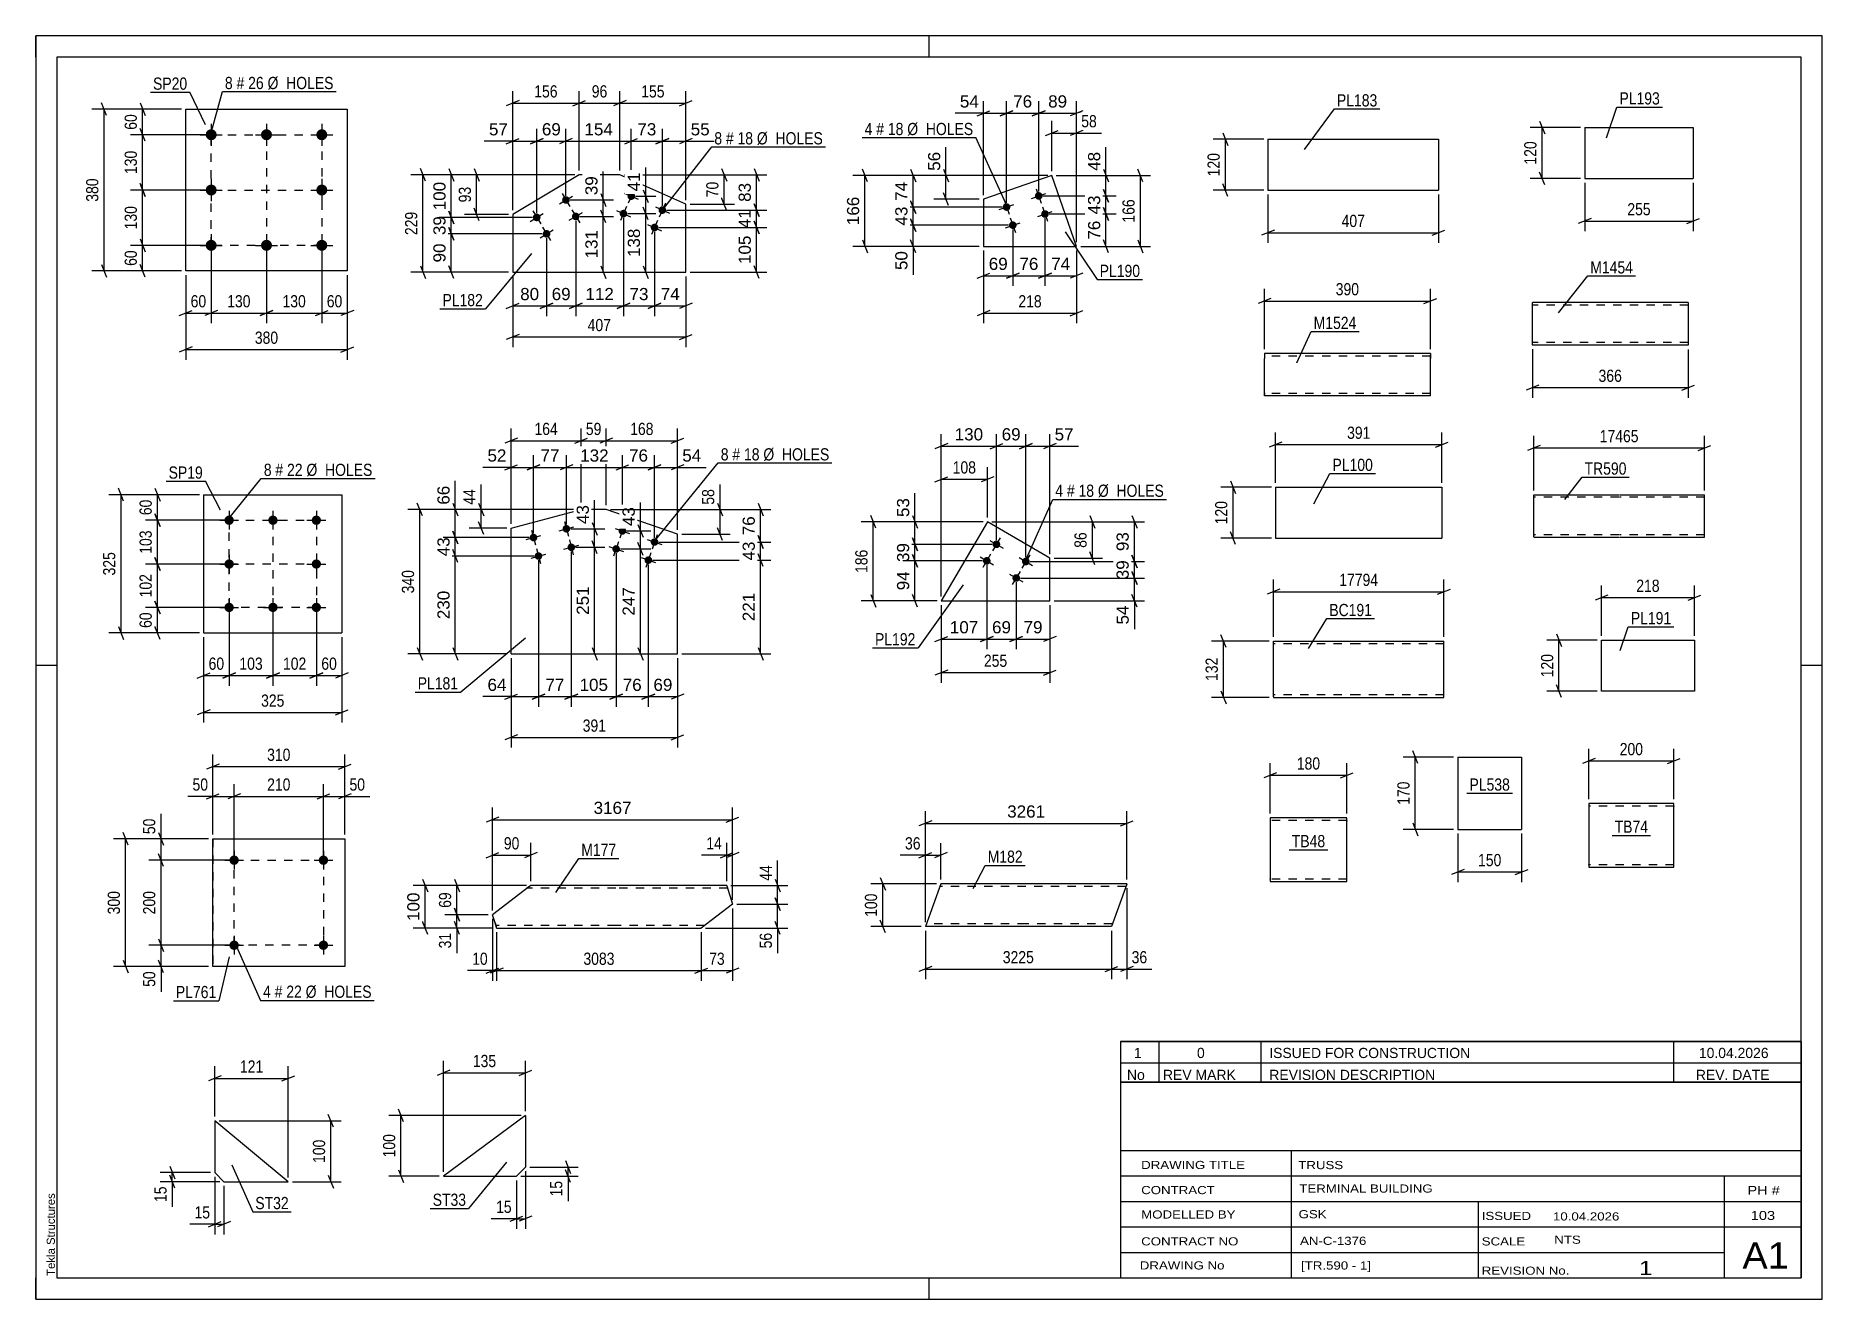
# Model space of a CAD drawing. Header units: millimetres. Extents: x 0 to 420, y 0 to 297.
import ezdxf

# ---------------------------------------------------------------- set-up
doc = ezdxf.new("R2010")
doc.units = ezdxf.units.MM
doc.linetypes.add('DXK_LINE_DOT2', pattern=[3.9198, 1.9599, -1.9599])
doc.styles.add('Arial', font='ARIAL.TTF', dxfattribs={"height": 0.2})
doc.styles.add('Arial Narrow', font='ARIALN.TTF', dxfattribs={"height": 0.2})

# ---------------------------------------------------------------- blocks, each defined once
blk = doc.blocks.new('Unknown-203761657-1117')
at = {"color": 5, "linetype": 'Continuous'}
for p, q in [((420, 297), (0, 297)), ((0, 297), (0, 0)), ((0, 292), (0, 297)), ((210, 292), (210, 297)), ((420, 0), (420, 297)), ((415, 292), (5, 292)), ((5, 292), (5, 5)), ((415, 5), (415, 292)), ((5, 149), (0, 149)), ((420, 149), (415, 149)), ((0, 0), (0, 5)), ((5, 5), (415, 5)), ((210, 0), (210, 5)), ((0, 0), (420, 0))]:
    blk.add_line(p, q, dxfattribs=at)
at = {"color": 174, "linetype": 'Continuous', "style": 'Arial'}
blk.add_text('Tekla Structures', height=1.9102, rotation=90, dxfattribs=at).set_placement((4.5, 5.5))
blk = doc.blocks.new('Part-203761657-7223 - 7217')
at = {"color": 2, "linetype": 'Continuous'}
for p, q in [((35.25, 241.73), (35.25, 279.73)), ((35.25, 279.73), (73.25, 279.73)), ((73.25, 279.73), (73.25, 241.73)), ((73.25, 241.73), (35.25, 241.73))]:
    blk.add_line(p, q, dxfattribs=at)
blk = doc.blocks.new('Bolt-203761657-7256 - 7217')
at = {"linetype": 'Continuous'}
for points in [[(41.25, 275.03, -1), (41.25, 272.43, -1)], [(54.25, 275.03, -1), (54.25, 272.43, -1)], [(67.25, 275.03, -1), (67.25, 272.43, -1)], [(41.25, 262.03, -1), (41.25, 259.43, -1)], [(67.25, 262.03, -1), (67.25, 259.43, -1)], [(41.25, 249.03, -1), (41.25, 246.43, -1)], [(54.25, 249.03, -1), (54.25, 246.43, -1)], [(67.25, 249.03, -1), (67.25, 246.43, -1)]]:
    blk.add_hatch(color=1, dxfattribs=at).paths.add_polyline_path(points)
at = {"color": 1, "linetype": 'Continuous'}
for p, q in [((38.65, 273.73), (43.85, 273.73)), ((41.25, 276.33), (41.25, 271.13)), ((51.65, 273.73), (56.85, 273.73)), ((54.25, 276.33), (54.25, 271.13)), ((64.65, 273.73), (69.85, 273.73)), ((67.25, 276.33), (67.25, 271.13)), ((38.65, 260.73), (43.85, 260.73)), ((41.25, 263.33), (41.25, 258.13)), ((64.65, 260.73), (69.85, 260.73)), ((67.25, 263.33), (67.25, 258.13)), ((41.25, 250.33), (41.25, 245.13)), ((54.25, 250.33), (54.25, 245.13)), ((67.25, 250.33), (67.25, 245.13)), ((38.65, 247.73), (43.85, 247.73)), ((51.65, 247.73), (56.85, 247.73)), ((64.65, 247.73), (69.85, 247.73))]:
    blk.add_line(p, q, dxfattribs=at)
blk = doc.blocks.new('Bolt-203761657-7425 - 7386')
at = {"linetype": 'Continuous'}
for points in [[(47.74, 83.21), (47.71, 82.98), (47.64, 82.76), (47.53, 82.56), (47.37, 82.39), (47.19, 82.26), (46.98, 82.17), (46.75, 82.12), (46.52, 82.12), (46.3, 82.17), (46.09, 82.26), (45.9, 82.39), (45.75, 82.56), (45.63, 82.76), (45.56, 82.98), (45.54, 83.21), (45.56, 83.44), (45.63, 83.66), (45.75, 83.86), (45.9, 84.03), (46.09, 84.16), (46.3, 84.26), (46.52, 84.31), (46.75, 84.31), (46.98, 84.26), (47.19, 84.16), (47.37, 84.03), (47.53, 83.86), (47.64, 83.66), (47.71, 83.44)], [(68.74, 83.21), (68.71, 82.98), (68.64, 82.76), (68.53, 82.56), (68.37, 82.39), (68.19, 82.26), (67.98, 82.17), (67.75, 82.12), (67.52, 82.12), (67.3, 82.17), (67.09, 82.26), (66.9, 82.39), (66.75, 82.56), (66.63, 82.76), (66.56, 82.98), (66.54, 83.21), (66.56, 83.44), (66.63, 83.66), (66.75, 83.86), (66.9, 84.03), (67.09, 84.16), (67.3, 84.26), (67.52, 84.31), (67.75, 84.31), (67.98, 84.26), (68.19, 84.16), (68.37, 84.03), (68.53, 83.86), (68.64, 83.66), (68.71, 83.44)]]:
    blk.add_hatch(color=1, dxfattribs=at).paths.add_polyline_path(points)
at = {"color": 1, "linetype": 'Continuous'}
for p, q in [((46.64, 85.41), (46.64, 81.01)), ((67.64, 85.41), (67.64, 81.01)), ((44.44, 83.21), (48.84, 83.21)), ((65.44, 83.21), (69.84, 83.21))]:
    blk.add_line(p, q, dxfattribs=at)
blk = doc.blocks.new('Part-203761657-7392 - 7386')
at = {"color": 2, "linetype": 'Continuous'}
for p, q in [((41.64, 78.21), (41.64, 108.21)), ((41.64, 108.21), (41.64, 108.21)), ((41.64, 108.21), (72.64, 108.21)), ((72.64, 108.21), (72.64, 78.21)), ((41.64, 78.21), (41.64, 78.21)), ((72.64, 78.21), (41.64, 78.21))]:
    blk.add_line(p, q, dxfattribs=at)
at = {"color": 7, "linetype": 'DXK_LINE_DOT2'}
for p, q in [((41.64, 108.21), (41.64, 78.21)), ((72.64, 108.21), (72.64, 108.21)), ((72.64, 108.21), (72.64, 78.21)), ((72.64, 78.21), (72.64, 78.21))]:
    blk.add_line(p, q, dxfattribs=at)
blk = doc.blocks.new('Bolt-203761657-7430 - 7386')
at = {"linetype": 'Continuous'}
for points in [[(47.74, 103.21), (47.71, 102.98), (47.64, 102.76), (47.53, 102.56), (47.37, 102.39), (47.19, 102.26), (46.98, 102.17), (46.75, 102.12), (46.52, 102.12), (46.3, 102.17), (46.09, 102.26), (45.9, 102.39), (45.75, 102.56), (45.63, 102.76), (45.56, 102.98), (45.54, 103.21), (45.56, 103.44), (45.63, 103.66), (45.75, 103.86), (45.9, 104.03), (46.09, 104.16), (46.3, 104.26), (46.52, 104.31), (46.75, 104.31), (46.98, 104.26), (47.19, 104.16), (47.37, 104.03), (47.53, 103.86), (47.64, 103.66), (47.71, 103.44)], [(68.74, 103.21), (68.71, 102.98), (68.64, 102.76), (68.53, 102.56), (68.37, 102.39), (68.19, 102.26), (67.98, 102.17), (67.75, 102.12), (67.52, 102.12), (67.3, 102.17), (67.09, 102.26), (66.9, 102.39), (66.75, 102.56), (66.63, 102.76), (66.56, 102.98), (66.54, 103.21), (66.56, 103.44), (66.63, 103.66), (66.75, 103.86), (66.9, 104.03), (67.09, 104.16), (67.3, 104.26), (67.52, 104.31), (67.75, 104.31), (67.98, 104.26), (68.19, 104.16), (68.37, 104.03), (68.53, 103.86), (68.64, 103.66), (68.71, 103.44)]]:
    blk.add_hatch(color=1, dxfattribs=at).paths.add_polyline_path(points)
at = {"color": 1, "linetype": 'Continuous'}
for p, q in [((46.64, 105.41), (46.64, 101.01)), ((67.64, 105.41), (67.64, 101.01)), ((44.44, 103.21), (48.84, 103.21)), ((65.44, 103.21), (69.84, 103.21))]:
    blk.add_line(p, q, dxfattribs=at)
blk = doc.blocks.new('Bolt-203761657-6938 - 6899')
at = {"linetype": 'Continuous'}
for points in [[(45.47, 184.22, -1), (45.47, 182.02, -1)], [(55.77, 184.22, -1), (55.77, 182.02, -1)], [(65.97, 184.22, -1), (65.97, 182.02, -1)], [(45.47, 173.92, -1), (45.47, 171.72, -1)], [(65.97, 173.92, -1), (65.97, 171.72, -1)], [(45.47, 163.72, -1), (45.47, 161.52, -1)], [(55.77, 163.72, -1), (55.77, 161.52, -1)], [(65.97, 163.72, -1), (65.97, 161.52, -1)]]:
    blk.add_hatch(color=1, dxfattribs=at).paths.add_polyline_path(points)
at = {"color": 1, "linetype": 'Continuous'}
for p, q in [((45.47, 185.32), (45.47, 180.92)), ((55.77, 185.32), (55.77, 180.92)), ((65.97, 185.32), (65.97, 180.92)), ((43.27, 183.12), (47.67, 183.12)), ((53.57, 183.12), (57.97, 183.12)), ((63.77, 183.12), (68.17, 183.12)), ((43.27, 172.82), (47.67, 172.82)), ((45.47, 175.02), (45.47, 170.62)), ((63.77, 172.82), (68.17, 172.82)), ((65.97, 175.02), (65.97, 170.62)), ((45.47, 164.82), (45.47, 160.42)), ((55.77, 164.82), (55.77, 160.42)), ((65.97, 164.82), (65.97, 160.42)), ((43.27, 162.62), (47.67, 162.62)), ((53.57, 162.62), (57.97, 162.62)), ((63.77, 162.62), (68.17, 162.62))]:
    blk.add_line(p, q, dxfattribs=at)
blk = doc.blocks.new('Part-203761657-6905 - 6899')
at = {"color": 2, "linetype": 'Continuous'}
for p, q in [((39.47, 189.12), (39.47, 156.62)), ((39.47, 189.12), (71.97, 189.12)), ((71.97, 189.12), (71.97, 156.62)), ((39.47, 156.62), (71.97, 156.62))]:
    blk.add_line(p, q, dxfattribs=at)
blk = doc.blocks.new('Part-203761657-7179 - 7175')
at = {"color": 2, "linetype": 'Continuous'}
for p, q in [((385.12, 116.54), (365.12, 116.54)), ((365.12, 116.54), (365.12, 101.63)), ((385.12, 102.74), (385.12, 116.54)), ((365.12, 101.63), (365.12, 101.54)), ((365.12, 101.54), (385.12, 101.54)), ((385.12, 101.54), (385.12, 102.74))]:
    blk.add_line(p, q, dxfattribs=at)
at = {"color": 7, "linetype": 'DXK_LINE_DOT2'}
for p, q in [((385.12, 115.94), (365.12, 115.94)), ((385.12, 115.9), (385.12, 115.94)), ((385.12, 115.94), (385.12, 115.9)), ((385.12, 115.8), (385.12, 115.9)), ((385.12, 115.9), (385.12, 115.8)), ((365.12, 102.14), (365.12, 102.19)), ((385.12, 102.14), (365.12, 102.14)), ((385.12, 102.19), (385.12, 102.51)), ((385.12, 102.14), (385.12, 102.19))]:
    blk.add_line(p, q, dxfattribs=at)
blk = doc.blocks.new('Part-203761657-6873 - 6869')
at = {"color": 2, "linetype": 'Continuous'}
for p, q in [((334.32, 127.45), (334.32, 110.45)), ((334.32, 127.45), (349.32, 127.45)), ((349.32, 127.45), (349.32, 110.45)), ((334.32, 110.45), (349.32, 110.45))]:
    blk.add_line(p, q, dxfattribs=at)
blk = doc.blocks.new('Part-203761657-7044 - 7039')
at = {"color": 2, "linetype": 'Continuous'}
for p, q in [((308.21, 113.16), (290.21, 113.16)), ((290.21, 113.16), (290.21, 98.25)), ((308.21, 99.36), (308.21, 113.16)), ((290.21, 98.25), (290.21, 98.16)), ((290.21, 98.16), (308.21, 98.16)), ((308.21, 98.16), (308.21, 99.36))]:
    blk.add_line(p, q, dxfattribs=at)
at = {"color": 7, "linetype": 'DXK_LINE_DOT2'}
for p, q in [((308.21, 112.56), (290.21, 112.56)), ((308.21, 112.51), (308.21, 112.56)), ((308.21, 112.56), (308.21, 112.51)), ((308.21, 112.41), (308.21, 112.51)), ((308.21, 112.51), (308.21, 112.41)), ((290.21, 98.76), (290.21, 98.8)), ((308.21, 98.76), (290.21, 98.76)), ((308.21, 98.8), (308.21, 99.13)), ((308.21, 98.76), (308.21, 98.8))]:
    blk.add_line(p, q, dxfattribs=at)
blk = doc.blocks.new('Part-203761657-7066 - 7060')
at = {"color": 2, "linetype": 'Continuous'}
for p, q in [((42.11, 41.93), (42.11, 29.79)), ((59.38, 27.64), (42.11, 41.93)), ((42.11, 29.79), (44.26, 27.64)), ((44.26, 27.64), (59.38, 27.64))]:
    blk.add_line(p, q, dxfattribs=at)
blk = doc.blocks.new('Part-203761657-7121 - 7115')
at = {"color": 2, "linetype": 'Continuous'}
for p, q in [((115.15, 43.22), (95.86, 28.94)), ((115.15, 43.22), (115.15, 31.08)), ((115.15, 31.08), (113.01, 28.94)), ((95.86, 28.94), (113.01, 28.94))]:
    blk.add_line(p, q, dxfattribs=at)
blk = doc.blocks.new('Part-203761657-7202 - 7196')
at = {"color": 2, "linetype": 'Continuous'}
for p, q in [((351.85, 224.29), (351.85, 234.29)), ((388.47, 234.28), (351.85, 234.29)), ((388.47, 234.28), (388.46, 224.28)), ((388.46, 224.28), (351.85, 224.29))]:
    blk.add_line(p, q, dxfattribs=at)
at = {"color": 7, "linetype": 'DXK_LINE_DOT2'}
for p, q in [((388.47, 233.68), (351.85, 233.69)), ((351.85, 224.93), (351.85, 225.03)), ((351.85, 224.93), (351.85, 225.03)), ((351.85, 224.89), (351.85, 224.93)), ((351.85, 224.89), (351.85, 224.93)), ((388.46, 224.88), (351.85, 224.89)), ((388.46, 224.88), (388.46, 224.92))]:
    blk.add_line(p, q, dxfattribs=at)
blk = doc.blocks.new('Part-203761657-7367 - 7358')
at = {"color": 2, "linetype": 'Continuous'}
for p, q in [((352.21, 179.19), (352.21, 189.1)), ((352.21, 189.1), (372.21, 189.1)), ((372.31, 189.1), (392.31, 189.1)), ((392.31, 179.1), (392.31, 189.1)), ((352.21, 179.19), (352.21, 179.1)), ((352.21, 179.1), (372.21, 179.1)), ((372.31, 179.1), (392.31, 179.1))]:
    blk.add_line(p, q, dxfattribs=at)
at = {"color": 7, "linetype": 'DXK_LINE_DOT2'}
for p, q in [((372.21, 188.5), (352.21, 188.5)), ((392.31, 188.5), (372.31, 188.5)), ((352.21, 179.7), (352.21, 179.75)), ((372.21, 179.7), (352.21, 179.7)), ((392.31, 179.7), (372.31, 179.7)), ((392.31, 179.7), (392.31, 179.75))]:
    blk.add_line(p, q, dxfattribs=at)
blk = doc.blocks.new('Part-203761657-7605 - 7597')
at = {"color": 2, "linetype": 'Continuous'}
for p, q in [((290.97, 141.57), (290.97, 154.68)), ((290.97, 154.68), (310.97, 154.68)), ((311.07, 154.68), (331.07, 154.68)), ((331.07, 141.48), (331.07, 154.68)), ((290.97, 141.57), (290.97, 141.48)), ((290.97, 141.48), (310.97, 141.48)), ((311.07, 141.48), (331.07, 141.48))]:
    blk.add_line(p, q, dxfattribs=at)
at = {"color": 7, "linetype": 'DXK_LINE_DOT2'}
for p, q in [((310.97, 154.08), (290.97, 154.08)), ((331.07, 154.08), (311.07, 154.08)), ((290.97, 142.08), (290.97, 142.12)), ((310.97, 142.08), (290.97, 142.08)), ((331.07, 142.08), (311.07, 142.08)), ((331.07, 142.08), (331.07, 142.12))]:
    blk.add_line(p, q, dxfattribs=at)
blk = doc.blocks.new('Part-203761657-7656 - 7650')
at = {"color": 2, "linetype": 'Continuous'}
for p, q in [((291.48, 190.9), (291.48, 178.9)), ((291.48, 190.9), (330.58, 190.9)), ((330.58, 190.9), (330.58, 178.9)), ((291.48, 178.9), (330.58, 178.9))]:
    blk.add_line(p, q, dxfattribs=at)
blk = doc.blocks.new('Part-203761657-7689 - 7683')
at = {"color": 2, "linetype": 'Continuous'}
for p, q in [((289.69, 272.69), (289.69, 260.69)), ((289.69, 272.69), (309.69, 272.69)), ((309.79, 272.69), (329.79, 272.69)), ((329.79, 272.69), (329.79, 260.69)), ((289.69, 260.69), (309.69, 260.69)), ((309.79, 260.69), (329.79, 260.69))]:
    blk.add_line(p, q, dxfattribs=at)
blk = doc.blocks.new('Part-203761657-7723 - 7717')
at = {"color": 2, "linetype": 'Continuous'}
for p, q in [((364.15, 275.45), (364.15, 263.45)), ((364.15, 275.45), (389.67, 275.45)), ((389.67, 275.45), (389.67, 263.45)), ((364.15, 263.45), (389.67, 263.45))]:
    blk.add_line(p, q, dxfattribs=at)
blk = doc.blocks.new('Part-203761657-7756 - 7750')
at = {"color": 2, "linetype": 'Continuous'}
for p, q in [((111.78, 181.27), (128.21, 185.64)), ((134.11, 185.64), (128.21, 185.64)), ((150.88, 179.83), (134.11, 185.64)), ((111.78, 151.69), (111.78, 181.27)), ((150.88, 151.69), (150.88, 179.83)), ((111.78, 151.69), (150.88, 151.69))]:
    blk.add_line(p, q, dxfattribs=at)
blk = doc.blocks.new('Bolt-203761657-7789 - 7750')
at = {"linetype": 'Continuous'}
for points in [[(138.77, 180.32, -1), (137.07, 180.91, -1)], [(137.3, 176.07, -1), (135.6, 176.66, -1)], [(146.33, 177.7, -1), (144.63, 178.29, -1)], [(144.86, 173.45, -1), (143.16, 174.04, -1)]]:
    blk.add_hatch(color=1, dxfattribs=at).paths.add_polyline_path(points)
at = {"color": 1, "linetype": 'Continuous'}
for p, q in [((136.22, 181.21), (139.62, 180.03)), ((138.51, 182.32), (137.33, 178.92)), ((134.75, 176.95), (138.15, 175.77)), ((137.04, 178.07), (135.86, 174.66)), ((143.78, 178.58), (147.18, 177.4)), ((146.07, 179.69), (144.89, 176.29)), ((142.31, 174.33), (145.71, 173.15)), ((144.6, 175.44), (143.42, 172.04))]:
    blk.add_line(p, q, dxfattribs=at)
blk = doc.blocks.new('Bolt-203761657-7794 - 7750')
at = {"linetype": 'Continuous'}
for points in [[(125.63, 181.33, -1), (123.89, 180.87, -1)], [(117.9, 179.28, -1), (116.16, 178.81, -1)], [(126.78, 176.99, -1), (125.04, 176.52, -1)], [(119.05, 174.93, -1), (117.31, 174.47, -1)]]:
    blk.add_hatch(color=1, dxfattribs=at).paths.add_polyline_path(points)
at = {"color": 1, "linetype": 'Continuous'}
for p, q in [((116.56, 180.79), (117.49, 177.31)), ((123.02, 180.64), (126.5, 181.57)), ((124.29, 182.84), (125.22, 179.36)), ((115.29, 178.58), (118.77, 179.51)), ((117.72, 176.44), (118.65, 172.96)), ((124.17, 176.29), (127.65, 177.22)), ((125.45, 178.49), (126.38, 175.01)), ((116.44, 174.23), (119.92, 175.16))]:
    blk.add_line(p, q, dxfattribs=at)
blk = doc.blocks.new('Bolt-203761657-8083 - 8077')
at = {"linetype": 'Continuous'}
for points in [[(125.42, 258.86, -1), (123.88, 257.93, -1)], [(118.56, 254.75, -1), (117.01, 253.83, -1)], [(127.73, 254.99, -1), (126.19, 254.07, -1)], [(120.86, 250.89, -1), (119.32, 249.97, -1)]]:
    blk.add_hatch(color=1, dxfattribs=at).paths.add_polyline_path(points)
at = {"color": 1, "linetype": 'Continuous'}
for p, q in [((123.11, 257.47), (126.2, 259.32)), ((123.73, 259.94), (125.58, 256.85)), ((116.24, 253.37), (119.33, 255.21)), ((116.86, 255.84), (118.71, 252.75)), ((125.41, 253.61), (128.51, 255.45)), ((126.04, 256.08), (127.88, 252.99)), ((118.55, 249.5), (121.64, 251.35)), ((119.17, 251.97), (121.02, 248.88))]:
    blk.add_line(p, q, dxfattribs=at)
blk = doc.blocks.new('Bolt-203761657-8088 - 8077')
at = {"linetype": 'Continuous'}
for points in [[(140.84, 258.93, -1), (139.19, 259.66, -1)], [(148.14, 255.66, -1), (146.49, 256.39, -1)], [(139, 254.82, -1), (137.35, 255.56, -1)], [(146.3, 251.55, -1), (144.65, 252.29, -1)]]:
    blk.add_hatch(color=1, dxfattribs=at).paths.add_polyline_path(points)
at = {"color": 1, "linetype": 'Continuous'}
for p, q in [((140.75, 260.94), (139.28, 257.65)), ((138.91, 256.83), (137.44, 253.55)), ((138.37, 260.03), (141.66, 258.56)), ((145.67, 256.76), (148.96, 255.29)), ((148.05, 257.67), (146.58, 254.38)), ((136.53, 255.92), (139.82, 254.45)), ((143.83, 252.65), (147.12, 251.18)), ((146.21, 253.56), (144.74, 250.27))]:
    blk.add_line(p, q, dxfattribs=at)
blk = doc.blocks.new('Part-203761657-8093 - 8077')
at = {"color": 2, "linetype": 'Continuous'}
for p, q in [((127.76, 264.33), (112.13, 254.99)), ((137.34, 264.33), (127.76, 264.33)), ((152.85, 257.38), (137.34, 264.33)), ((152.85, 241.44), (152.85, 257.38)), ((112.13, 254.99), (112.13, 241.44)), ((112.13, 241.44), (152.85, 241.44))]:
    blk.add_line(p, q, dxfattribs=at)
blk = doc.blocks.new('Part-203761657-8352 - 8346')
at = {"color": 2, "linetype": 'Continuous'}
for p, q in [((238.9, 264.13), (222.83, 258.56)), ((244.67, 247.49), (238.9, 264.13)), ((222.83, 258.56), (222.83, 247.49)), ((222.83, 247.49), (244.67, 247.49))]:
    blk.add_line(p, q, dxfattribs=at)
blk = doc.blocks.new('Bolt-203761657-8357 - 8346')
at = {"linetype": 'Continuous'}
for points in [[(229.08, 257.02, -1), (227.38, 256.43, -1)], [(236.64, 259.64, -1), (234.94, 259.05, -1)], [(230.56, 252.77, -1), (228.86, 252.18, -1)], [(238.12, 255.39, -1), (236.42, 254.8, -1)]]:
    blk.add_hatch(color=1, dxfattribs=at).paths.add_polyline_path(points)
at = {"color": 1, "linetype": 'Continuous'}
for p, q in [((235.2, 261.05), (236.38, 257.65)), ((226.53, 256.14), (229.93, 257.32)), ((227.64, 258.43), (228.82, 255.03)), ((234.09, 258.76), (237.49, 259.94)), ((236.68, 256.8), (237.86, 253.4)), ((228.01, 251.88), (231.41, 253.06)), ((229.12, 254.18), (230.3, 250.77)), ((235.57, 254.51), (238.97, 255.69))]:
    blk.add_line(p, q, dxfattribs=at)
blk = doc.blocks.new('Part-203761657-6777 - 6771')
at = {"color": 2, "linetype": 'Continuous'}
for p, q in [((212.78, 97.63), (209.14, 87.63)), ((232.78, 97.63), (212.78, 97.63)), ((256.52, 97.63), (232.88, 97.63)), ((256.49, 97.54), (252.88, 87.63)), ((256.52, 97.63), (256.49, 97.54)), ((232.78, 87.63), (209.14, 87.63)), ((252.88, 87.63), (232.88, 87.63))]:
    blk.add_line(p, q, dxfattribs=at)
at = {"color": 7, "linetype": 'DXK_LINE_DOT2'}
for p, q in [((232.78, 97.03), (212.56, 97.03)), ((256.3, 97.03), (232.88, 97.03)), ((209.36, 88.23), (209.37, 88.27)), ((232.78, 88.23), (209.36, 88.23)), ((253.1, 88.23), (232.88, 88.23)), ((253.1, 88.23), (253.11, 88.27))]:
    blk.add_line(p, q, dxfattribs=at)
blk = doc.blocks.new('Part-203761657-6147 - 6141')
at = {"color": 2, "linetype": 'Continuous'}
for p, q in [((116.37, 97.26), (114.8, 96.06)), ((136.37, 97.26), (116.37, 97.26)), ((162.45, 97.26), (136.47, 97.26)), ((162.45, 97.26), (162.47, 97.17)), ((162.47, 97.17), (163.82, 92.85)), ((114.8, 96.06), (107.38, 90.4)), ((163.82, 92.85), (156.47, 87.26)), ((107.99, 88.46), (107.38, 90.4)), ((108.33, 87.35), (107.99, 88.46)), ((108.36, 87.26), (108.33, 87.35)), ((108.36, 87.26), (136.37, 87.26)), ((136.47, 87.26), (156.47, 87.26))]:
    blk.add_line(p, q, dxfattribs=at)
at = {"color": 7, "linetype": 'DXK_LINE_DOT2'}
for p, q in [((116.37, 97.26), (115.4, 96.52)), ((136.37, 96.66), (115.59, 96.66)), ((162.63, 96.66), (136.47, 96.66)), ((107.99, 88.46), (108.25, 87.61)), ((136.37, 87.86), (108.17, 87.86)), ((157.26, 87.86), (136.47, 87.86))]:
    blk.add_line(p, q, dxfattribs=at)
blk = doc.blocks.new('Part-203761657-1227 - 1209')
at = {"color": 2, "linetype": 'Continuous'}
for p, q in [((288.86, 222.32), (288.86, 221.12)), ((327.87, 222.32), (288.86, 222.32)), ((288.86, 213.06), (288.86, 221.12)), ((327.87, 222.32), (327.87, 222.23)), ((327.87, 222.23), (327.87, 221.12)), ((327.87, 212.32), (327.87, 221.12)), ((288.86, 212.41), (288.86, 213.06)), ((288.86, 212.32), (288.86, 212.41)), ((327.87, 212.32), (288.86, 212.32))]:
    blk.add_line(p, q, dxfattribs=at)
at = {"color": 7, "linetype": 'DXK_LINE_DOT2'}
for p, q in [((327.87, 221.72), (288.86, 221.72)), ((327.87, 222.32), (327.87, 222.32)), ((327.87, 221.12), (327.87, 221.97)), ((288.86, 213.06), (288.86, 212.67)), ((288.86, 212.92), (288.86, 212.97)), ((327.87, 212.92), (288.86, 212.92)), ((288.86, 212.32), (288.86, 212.32)), ((327.87, 212.92), (327.87, 212.97))]:
    blk.add_line(p, q, dxfattribs=at)
blk = doc.blocks.new('Part-203761657-13095 - 13094')
at = {"color": 2, "linetype": 'Continuous'}
for p, q in [((368.1, 142.93), (368.1, 154.93)), ((368.1, 154.93), (389.94, 154.93)), ((389.94, 154.93), (389.94, 142.93)), ((389.94, 142.93), (368.1, 142.93))]:
    blk.add_line(p, q, dxfattribs=at)
blk = doc.blocks.new('Part-203761657-13212 - 13211')
at = {"color": 2, "linetype": 'Continuous'}
for p, q in [((223.74, 182.75), (212.89, 164.18)), ((238.41, 174.17), (223.74, 182.75)), ((238.41, 164.18), (238.41, 174.17)), ((212.89, 164.18), (238.41, 164.18))]:
    blk.add_line(p, q, dxfattribs=at)
blk = doc.blocks.new('Bolt-203761657-13213 - 13211')
at = {"linetype": 'Continuous'}
for points in [[(226.63, 177, -1), (225.08, 177.91, -1)], [(224.36, 173.11, -1), (222.81, 174.02, -1)], [(233.54, 172.96, -1), (231.99, 173.87, -1)], [(231.27, 169.08, -1), (229.72, 169.99, -1)]]:
    blk.add_hatch(color=1, dxfattribs=at).paths.add_polyline_path(points)
at = {"color": 1, "linetype": 'Continuous'}
for p, q in [((224.3, 178.36), (227.41, 176.55)), ((226.76, 179.01), (224.95, 175.9)), ((222.03, 174.48), (225.14, 172.66)), ((224.49, 175.12), (222.68, 172.01)), ((231.21, 174.33), (234.32, 172.51)), ((233.67, 174.97), (231.86, 171.86)), ((228.94, 170.44), (232.05, 168.62)), ((231.4, 171.09), (229.59, 167.98))]:
    blk.add_line(p, q, dxfattribs=at)
blk = doc.blocks.new('Rectangle-203761657-7343 - 7217')
at = {"color": 1, "linetype": 'DXK_LINE_DOT2'}
blk.add_lwpolyline([(41.25, 273.73), (67.25, 273.73), (67.25, 247.73), (41.25, 247.73), (41.25, 273.73)], close=True, dxfattribs=at)
blk = doc.blocks.new('Rectangle-203761657-7539 - 7386')
at = {"color": 1, "linetype": 'DXK_LINE_DOT2'}
blk.add_lwpolyline([(46.64, 103.21), (67.64, 103.21), (67.64, 83.21), (46.64, 83.21), (46.64, 103.21)], close=True, dxfattribs=at)
blk = doc.blocks.new('Rectangle-203761657-7024 - 6899')
at = {"color": 1, "linetype": 'DXK_LINE_DOT2'}
blk.add_lwpolyline([(45.47, 183.12), (65.97, 183.12), (65.97, 162.62), (45.47, 162.62), (45.47, 183.12)], close=True, dxfattribs=at)
blk = doc.blocks.new('Line-203761657-7336 - 7217')
at = {"color": 1, "linetype": 'DXK_LINE_DOT2'}
blk.add_line((54.25, 273.73), (54.25, 247.73), dxfattribs=at)
blk = doc.blocks.new('Line-203761657-7017 - 6899')
at = {"color": 1, "linetype": 'DXK_LINE_DOT2'}
blk.add_line((55.72, 183.12), (55.72, 162.62), dxfattribs=at)
blk = doc.blocks.new('Line-203761657-7329 - 7217')
at = {"color": 1, "linetype": 'DXK_LINE_DOT2'}
blk.add_line((41.25, 260.73), (67.25, 260.73), dxfattribs=at)
blk = doc.blocks.new('Line-203761657-7011 - 6899')
at = {"color": 1, "linetype": 'DXK_LINE_DOT2'}
blk.add_line((45.47, 172.87), (68.16, 172.87), dxfattribs=at)
blk = doc.blocks.new('StraightDimension-203761657-7283 - 7217')
at = {"color": 7, "linetype": 'Continuous'}
for p, q in [((67.25, 246.73), (67.25, 229.41)), ((73.25, 240.73), (73.25, 229.41)), ((65.75, 231.21), (68.75, 232.41)), ((67.25, 231.81), (73.25, 231.81)), ((74.75, 232.41), (71.75, 231.21))]:
    blk.add_line(p, q, dxfattribs=at)
at = {"color": 0}
blk.add_wipeout([(72.68, 232.56), (72.68, 236.76), (67.82, 236.76), (67.82, 232.56)], dxfattribs=at)
at = {"color": 3, "style": 'Arial Narrow'}
blk.add_text('60', height=2.863, dxfattribs=at).set_placement((68.42, 233.16))
blk = doc.blocks.new('StraightDimension-203761657-7258 - 7217')
at = {"color": 7, "linetype": 'Continuous'}
for p, q in [((35.25, 240.73), (35.25, 220.84)), ((73.25, 240.73), (73.25, 220.84)), ((36.75, 223.84), (33.75, 222.64)), ((35.25, 223.24), (73.25, 223.24)), ((71.75, 222.64), (74.75, 223.84))]:
    blk.add_line(p, q, dxfattribs=at)
at = {"color": 0}
blk.add_wipeout([(57.59, 223.99), (57.59, 228.19), (50.91, 228.19), (50.91, 223.99)], dxfattribs=at)
at = {"color": 3, "style": 'Arial Narrow'}
blk.add_text('380', height=2.863, dxfattribs=at).set_placement((51.51, 224.59))
blk = doc.blocks.new('StraightDimension-203761657-7269 - 7217')
at = {"color": 7, "linetype": 'Continuous'}
for p, q in [((41.25, 246.73), (41.25, 229.41)), ((54.25, 246.73), (54.25, 229.41)), ((42.75, 232.41), (39.75, 231.21)), ((41.25, 231.81), (54.25, 231.81)), ((52.75, 231.21), (55.75, 232.41))]:
    blk.add_line(p, q, dxfattribs=at)
at = {"color": 0}
blk.add_wipeout([(51.09, 232.56), (51.09, 236.76), (44.41, 236.76), (44.41, 232.56)], dxfattribs=at)
at = {"color": 3, "style": 'Arial Narrow'}
blk.add_text('130', height=2.863, dxfattribs=at).set_placement((45.01, 233.16))
blk = doc.blocks.new('StraightDimension-203761657-7271 - 7217')
at = {"color": 7, "linetype": 'Continuous'}
for p, q in [((54.25, 246.73), (54.25, 229.41)), ((67.25, 246.73), (67.25, 229.41)), ((55.75, 232.41), (52.75, 231.21)), ((54.25, 231.81), (67.25, 231.81)), ((65.75, 231.21), (68.75, 232.41))]:
    blk.add_line(p, q, dxfattribs=at)
at = {"color": 0}
blk.add_wipeout([(64.09, 232.56), (64.09, 236.76), (57.41, 236.76), (57.41, 232.56)], dxfattribs=at)
at = {"color": 3, "style": 'Arial Narrow'}
blk.add_text('130', height=2.863, dxfattribs=at).set_placement((58.01, 233.16))
blk = doc.blocks.new('StraightDimension-203761657-7273 - 7217')
at = {"color": 7, "linetype": 'Continuous'}
for p, q in [((41.25, 246.73), (41.25, 229.41)), ((35.25, 240.73), (35.25, 229.41)), ((33.75, 231.21), (36.75, 232.41)), ((35.25, 231.81), (41.25, 231.81)), ((42.75, 232.41), (39.75, 231.21))]:
    blk.add_line(p, q, dxfattribs=at)
at = {"color": 0}
blk.add_wipeout([(40.68, 232.56), (40.68, 236.76), (35.82, 236.76), (35.82, 232.56)], dxfattribs=at)
at = {"color": 3, "style": 'Arial Narrow'}
blk.add_text('60', height=2.863, dxfattribs=at).set_placement((36.42, 233.16))
blk = doc.blocks.new('StraightDimension-203761657-7294 - 7217')
at = {"color": 7, "linetype": 'Continuous'}
for p, q in [((34.25, 279.73), (13.22, 279.73)), ((16.67, 278.23), (15.47, 281.23)), ((16.07, 241.73), (16.07, 279.73)), ((34.25, 241.73), (13.22, 241.73)), ((15.47, 243.23), (16.67, 240.23))]:
    blk.add_line(p, q, dxfattribs=at)
at = {"color": 0}
blk.add_wipeout([(15.32, 264.07), (11.12, 264.07), (11.12, 257.39), (15.32, 257.39)], dxfattribs=at)
at = {"color": 3, "style": 'Arial Narrow'}
blk.add_text('380', height=2.863, rotation=90.0002, dxfattribs=at).set_placement((14.72, 257.99))
blk = doc.blocks.new('StraightDimension-203761657-7305 - 7217')
at = {"color": 7, "linetype": 'Continuous'}
for p, q in [((40.25, 260.73), (22.27, 260.73)), ((25.72, 259.23), (24.52, 262.23)), ((25.12, 247.73), (25.12, 260.73)), ((24.52, 249.23), (25.72, 246.23)), ((40.25, 247.73), (22.27, 247.73))]:
    blk.add_line(p, q, dxfattribs=at)
at = {"color": 0}
blk.add_wipeout([(24.37, 257.57), (20.17, 257.57), (20.17, 250.89), (24.37, 250.89)], dxfattribs=at)
at = {"color": 3, "style": 'Arial Narrow'}
blk.add_text('130', height=2.863, rotation=90.0002, dxfattribs=at).set_placement((23.77, 251.49))
blk = doc.blocks.new('StraightDimension-203761657-7307 - 7217')
at = {"color": 7, "linetype": 'Continuous'}
for p, q in [((40.25, 273.73), (22.27, 273.73)), ((25.72, 272.23), (24.52, 275.23)), ((25.12, 260.73), (25.12, 273.73)), ((40.25, 260.73), (22.27, 260.73)), ((24.52, 262.23), (25.72, 259.23))]:
    blk.add_line(p, q, dxfattribs=at)
at = {"color": 0}
blk.add_wipeout([(24.37, 270.57), (20.17, 270.57), (20.17, 263.89), (24.37, 263.89)], dxfattribs=at)
at = {"color": 3, "style": 'Arial Narrow'}
blk.add_text('130', height=2.863, rotation=90.0002, dxfattribs=at).set_placement((23.77, 264.49))
blk = doc.blocks.new('StraightDimension-203761657-7309 - 7217')
at = {"color": 7, "linetype": 'Continuous'}
for p, q in [((34.25, 279.73), (22.27, 279.73)), ((24.52, 281.23), (25.72, 278.23)), ((25.12, 273.73), (25.12, 279.73)), ((40.25, 273.73), (22.27, 273.73)), ((25.72, 272.23), (24.52, 275.23))]:
    blk.add_line(p, q, dxfattribs=at)
at = {"color": 0}
blk.add_wipeout([(24.37, 279.16), (20.17, 279.16), (20.17, 274.3), (24.37, 274.3)], dxfattribs=at)
at = {"color": 3, "style": 'Arial Narrow'}
blk.add_text('60', height=2.863, rotation=90.0002, dxfattribs=at).set_placement((23.77, 274.9))
blk = doc.blocks.new('StraightDimension-203761657-7319 - 7217')
at = {"color": 7, "linetype": 'Continuous'}
for p, q in [((24.52, 249.23), (25.72, 246.23)), ((40.25, 247.73), (22.27, 247.73)), ((25.12, 241.73), (25.12, 247.73)), ((34.25, 241.73), (22.27, 241.73)), ((25.72, 240.23), (24.52, 243.23))]:
    blk.add_line(p, q, dxfattribs=at)
at = {"color": 0}
blk.add_wipeout([(24.37, 247.16), (20.17, 247.16), (20.17, 242.3), (24.37, 242.3)], dxfattribs=at)
at = {"color": 3, "style": 'Arial Narrow'}
blk.add_text('60', height=2.863, rotation=90.0002, dxfattribs=at).set_placement((23.77, 242.9))
blk = doc.blocks.new('StraightDimension-203761657-7497 - 7386')
at = {"color": 7, "linetype": 'Continuous'}
for p, q in [((28.85, 109.71), (30.05, 106.71)), ((40.64, 108.21), (26.6, 108.21)), ((29.45, 103.21), (29.45, 108.21)), ((45.64, 103.21), (26.6, 103.21)), ((30.05, 101.71), (28.85, 104.71))]:
    blk.add_line(p, q, dxfattribs=at)
at = {"color": 0}
blk.add_wipeout([(28.7, 113.59), (24.5, 113.59), (24.5, 108.73), (28.7, 108.73)], dxfattribs=at)
at = {"color": 7, "linetype": 'Continuous'}
blk.add_line((29.45, 108.21), (29.45, 114.12), dxfattribs=at)
blk.add_line((29.45, 108.21), (29.45, 114.12), dxfattribs=at)
at = {"color": 3, "style": 'Arial Narrow'}
blk.add_text('50', height=2.863, rotation=90.0002, dxfattribs=at).set_placement((28.1, 109.33))
blk = doc.blocks.new('StraightDimension-203761657-7443 - 7386')
at = {"color": 7, "linetype": 'Continuous'}
for p, q in [((66.14, 117.61), (69.14, 118.81)), ((67.64, 104.21), (67.64, 121.06)), ((67.64, 118.21), (72.64, 118.21)), ((74.14, 118.81), (71.14, 117.61)), ((72.64, 109.21), (72.64, 121.06))]:
    blk.add_line(p, q, dxfattribs=at)
at = {"color": 0}
blk.add_wipeout([(78.02, 118.96), (78.02, 123.16), (73.16, 123.16), (73.16, 118.96)], dxfattribs=at)
at = {"color": 7, "linetype": 'Continuous'}
blk.add_line((72.64, 118.21), (78.54, 118.21), dxfattribs=at)
blk.add_line((72.64, 118.21), (78.54, 118.21), dxfattribs=at)
at = {"color": 3, "style": 'Arial Narrow'}
blk.add_text('50', height=2.863, dxfattribs=at).set_placement((73.76, 119.56))
blk = doc.blocks.new('StraightDimension-203761657-7432 - 7386')
at = {"color": 7, "linetype": 'Continuous'}
for p, q in [((41.64, 109.21), (41.64, 128.06)), ((72.64, 109.21), (72.64, 128.06)), ((43.14, 125.81), (40.14, 124.61)), ((41.64, 125.21), (72.64, 125.21)), ((71.14, 124.61), (74.14, 125.81))]:
    blk.add_line(p, q, dxfattribs=at)
at = {"color": 0}
blk.add_wipeout([(60.48, 125.96), (60.48, 130.16), (53.8, 130.16), (53.8, 125.96)], dxfattribs=at)
at = {"color": 3, "style": 'Arial Narrow'}
blk.add_text('310', height=2.863, dxfattribs=at).set_placement((54.4, 126.56))
blk = doc.blocks.new('StraightDimension-203761657-7456 - 7386')
at = {"color": 7, "linetype": 'Continuous'}
for p, q in [((48.14, 118.81), (45.14, 117.61)), ((46.64, 104.21), (46.64, 121.06)), ((46.64, 118.21), (67.64, 118.21)), ((66.14, 117.61), (69.14, 118.81)), ((67.64, 104.21), (67.64, 121.06))]:
    blk.add_line(p, q, dxfattribs=at)
at = {"color": 0}
blk.add_wipeout([(60.48, 118.96), (60.48, 123.16), (53.8, 123.16), (53.8, 118.96)], dxfattribs=at)
at = {"color": 3, "style": 'Arial Narrow'}
blk.add_text('210', height=2.863, dxfattribs=at).set_placement((54.4, 119.56))
blk = doc.blocks.new('StraightDimension-203761657-7472 - 7386')
at = {"color": 7, "linetype": 'Continuous'}
for p, q in [((40.14, 117.61), (43.14, 118.81)), ((41.64, 109.21), (41.64, 121.06)), ((41.64, 118.21), (46.64, 118.21)), ((48.14, 118.81), (45.14, 117.61)), ((46.64, 104.21), (46.64, 121.06))]:
    blk.add_line(p, q, dxfattribs=at)
at = {"color": 0}
blk.add_wipeout([(41.11, 118.96), (41.11, 123.16), (36.26, 123.16), (36.26, 118.96)], dxfattribs=at)
at = {"color": 7, "linetype": 'Continuous'}
blk.add_line((41.64, 118.21), (35.73, 118.21), dxfattribs=at)
blk.add_line((41.64, 118.21), (35.73, 118.21), dxfattribs=at)
at = {"color": 3, "style": 'Arial Narrow'}
blk.add_text('50', height=2.863, dxfattribs=at).set_placement((36.86, 119.56))
blk = doc.blocks.new('StraightDimension-203761657-7486 - 7386')
at = {"color": 7, "linetype": 'Continuous'}
for p, q in [((21.74, 106.71), (20.54, 109.71)), ((40.64, 108.21), (18.29, 108.21)), ((21.14, 78.21), (21.14, 108.21)), ((40.64, 78.21), (18.29, 78.21)), ((20.54, 79.71), (21.74, 76.71))]:
    blk.add_line(p, q, dxfattribs=at)
at = {"color": 0}
blk.add_wipeout([(20.39, 96.55), (16.19, 96.55), (16.19, 89.87), (20.39, 89.87)], dxfattribs=at)
at = {"color": 3, "style": 'Arial Narrow'}
blk.add_text('300', height=2.863, rotation=90.0002, dxfattribs=at).set_placement((19.79, 90.47))
blk = doc.blocks.new('StraightDimension-203761657-7510 - 7386')
at = {"color": 7, "linetype": 'Continuous'}
for p, q in [((45.64, 103.21), (26.6, 103.21)), ((30.05, 101.71), (28.85, 104.71)), ((29.45, 83.21), (29.45, 103.21)), ((28.85, 84.71), (30.05, 81.71)), ((45.64, 83.21), (26.6, 83.21))]:
    blk.add_line(p, q, dxfattribs=at)
at = {"color": 0}
blk.add_wipeout([(28.7, 96.55), (24.5, 96.55), (24.5, 89.87), (28.7, 89.87)], dxfattribs=at)
at = {"color": 3, "style": 'Arial Narrow'}
blk.add_text('200', height=2.863, rotation=90.0002, dxfattribs=at).set_placement((28.1, 90.47))
blk = doc.blocks.new('StraightDimension-203761657-7526 - 7386')
at = {"color": 7, "linetype": 'Continuous'}
for p, q in [((28.85, 84.71), (30.05, 81.71)), ((45.64, 83.21), (26.6, 83.21)), ((29.45, 78.21), (29.45, 83.21)), ((40.64, 78.21), (26.6, 78.21)), ((30.05, 76.71), (28.85, 79.71))]:
    blk.add_line(p, q, dxfattribs=at)
at = {"color": 0}
blk.add_wipeout([(28.7, 77.68), (24.5, 77.68), (24.5, 72.83), (28.7, 72.83)], dxfattribs=at)
at = {"color": 7, "linetype": 'Continuous'}
blk.add_line((29.45, 78.21), (29.45, 72.3), dxfattribs=at)
blk.add_line((29.45, 78.21), (29.45, 72.3), dxfattribs=at)
at = {"color": 3, "style": 'Arial Narrow'}
blk.add_text('50', height=2.863, rotation=90.0002, dxfattribs=at).set_placement((28.1, 73.43))
blk = doc.blocks.new('StraightDimension-203761657-6940 - 6899')
at = {"color": 7, "linetype": 'Continuous'}
for p, q in [((39.47, 155.62), (39.47, 135.54)), ((71.97, 155.62), (71.97, 135.54)), ((40.97, 138.54), (37.97, 137.34)), ((39.47, 137.94), (71.97, 137.94)), ((70.47, 137.34), (73.47, 138.54))]:
    blk.add_line(p, q, dxfattribs=at)
at = {"color": 0}
blk.add_wipeout([(59.06, 138.69), (59.06, 142.89), (52.38, 142.89), (52.38, 138.69)], dxfattribs=at)
at = {"color": 3, "style": 'Arial Narrow'}
blk.add_text('325', height=2.863, dxfattribs=at).set_placement((52.98, 139.29))
blk = doc.blocks.new('StraightDimension-203761657-6951 - 6899')
at = {"color": 7, "linetype": 'Continuous'}
for p, q in [((45.47, 161.62), (45.47, 144.22)), ((39.47, 155.62), (39.47, 144.22)), ((37.97, 146.02), (40.97, 147.22)), ((46.97, 147.22), (43.97, 146.02)), ((39.47, 146.62), (45.47, 146.62))]:
    blk.add_line(p, q, dxfattribs=at)
at = {"color": 0}
blk.add_wipeout([(44.9, 147.37), (44.9, 151.57), (40.04, 151.57), (40.04, 147.37)], dxfattribs=at)
at = {"color": 3, "style": 'Arial Narrow'}
blk.add_text('60', height=2.863, dxfattribs=at).set_placement((40.64, 147.97))
blk = doc.blocks.new('StraightDimension-203761657-6961 - 6899')
at = {"color": 7, "linetype": 'Continuous'}
for p, q in [((65.97, 161.62), (65.97, 144.22)), ((71.97, 155.62), (71.97, 144.22)), ((64.47, 146.02), (67.47, 147.22)), ((73.47, 147.22), (70.47, 146.02)), ((65.97, 146.62), (71.97, 146.62))]:
    blk.add_line(p, q, dxfattribs=at)
at = {"color": 0}
blk.add_wipeout([(71.4, 147.37), (71.4, 151.57), (66.54, 151.57), (66.54, 147.37)], dxfattribs=at)
at = {"color": 3, "style": 'Arial Narrow'}
blk.add_text('60', height=2.863, dxfattribs=at).set_placement((67.14, 147.97))
blk = doc.blocks.new('StraightDimension-203761657-6971 - 6899')
at = {"color": 7, "linetype": 'Continuous'}
for p, q in [((55.77, 161.62), (55.77, 144.22)), ((65.97, 161.62), (65.97, 144.22)), ((54.27, 146.02), (57.27, 147.22)), ((67.47, 147.22), (64.47, 146.02)), ((55.77, 146.62), (65.97, 146.62))]:
    blk.add_line(p, q, dxfattribs=at)
at = {"color": 0}
blk.add_wipeout([(64.21, 147.37), (64.21, 151.57), (57.53, 151.57), (57.53, 147.37)], dxfattribs=at)
at = {"color": 3, "style": 'Arial Narrow'}
blk.add_text('102', height=2.863, dxfattribs=at).set_placement((58.13, 147.97))
blk = doc.blocks.new('StraightDimension-203761657-6973 - 6899')
at = {"color": 7, "linetype": 'Continuous'}
for p, q in [((45.47, 161.62), (45.47, 144.22)), ((55.77, 161.62), (55.77, 144.22)), ((43.97, 146.02), (46.97, 147.22)), ((57.27, 147.22), (54.27, 146.02)), ((45.47, 146.62), (55.77, 146.62))]:
    blk.add_line(p, q, dxfattribs=at)
at = {"color": 0}
blk.add_wipeout([(53.96, 147.37), (53.96, 151.57), (47.28, 151.57), (47.28, 147.37)], dxfattribs=at)
at = {"color": 3, "style": 'Arial Narrow'}
blk.add_text('103', height=2.863, dxfattribs=at).set_placement((47.88, 147.97))
blk = doc.blocks.new('StraightDimension-203761657-6976 - 6899')
at = {"color": 7, "linetype": 'Continuous'}
for p, q in [((38.47, 189.12), (17.2, 189.12)), ((20.65, 187.62), (19.45, 190.62)), ((20.05, 156.62), (20.05, 189.12)), ((38.47, 156.62), (17.2, 156.62)), ((19.45, 158.12), (20.65, 155.12))]:
    blk.add_line(p, q, dxfattribs=at)
at = {"color": 0}
blk.add_wipeout([(19.3, 176.22), (15.1, 176.22), (15.1, 169.53), (19.3, 169.53)], dxfattribs=at)
at = {"color": 3, "style": 'Arial Narrow'}
blk.add_text('325', height=2.863, rotation=90.0002, dxfattribs=at).set_placement((18.7, 170.13))
blk = doc.blocks.new('StraightDimension-203761657-6987 - 6899')
at = {"color": 7, "linetype": 'Continuous'}
for p, q in [((38.47, 189.12), (25.77, 189.12)), ((28.02, 190.62), (29.22, 187.62)), ((28.62, 183.12), (28.62, 189.12)), ((44.47, 183.12), (25.77, 183.12)), ((29.22, 181.62), (28.02, 184.62))]:
    blk.add_line(p, q, dxfattribs=at)
at = {"color": 0}
blk.add_wipeout([(27.87, 188.55), (23.67, 188.55), (23.67, 183.7), (27.87, 183.7)], dxfattribs=at)
at = {"color": 3, "style": 'Arial Narrow'}
blk.add_text('60', height=2.863, rotation=90.0002, dxfattribs=at).set_placement((27.27, 184.3))
blk = doc.blocks.new('StraightDimension-203761657-6997 - 6899')
at = {"color": 7, "linetype": 'Continuous'}
for p, q in [((28.02, 164.12), (29.22, 161.12)), ((44.47, 162.62), (25.77, 162.62)), ((28.62, 156.62), (28.62, 162.62)), ((38.47, 156.62), (25.77, 156.62)), ((29.22, 155.12), (28.02, 158.12))]:
    blk.add_line(p, q, dxfattribs=at)
at = {"color": 0}
blk.add_wipeout([(27.87, 162.05), (23.67, 162.05), (23.67, 157.2), (27.87, 157.2)], dxfattribs=at)
at = {"color": 3, "style": 'Arial Narrow'}
blk.add_text('60', height=2.863, rotation=90.0002, dxfattribs=at).set_placement((27.27, 157.8))
blk = doc.blocks.new('StraightDimension-203761657-7007 - 6899')
at = {"color": 7, "linetype": 'Continuous'}
for p, q in [((44.47, 183.12), (25.77, 183.12)), ((28.02, 184.62), (29.22, 181.62)), ((28.62, 172.82), (28.62, 183.12)), ((44.47, 172.82), (25.77, 172.82)), ((29.22, 171.32), (28.02, 174.32))]:
    blk.add_line(p, q, dxfattribs=at)
at = {"color": 0}
blk.add_wipeout([(27.87, 181.32), (23.67, 181.32), (23.67, 174.63), (27.87, 174.63)], dxfattribs=at)
at = {"color": 3, "style": 'Arial Narrow'}
blk.add_text('103', height=2.863, rotation=90.0002, dxfattribs=at).set_placement((27.27, 175.23))
blk = doc.blocks.new('StraightDimension-203761657-7009 - 6899')
at = {"color": 7, "linetype": 'Continuous'}
for p, q in [((44.47, 172.82), (25.77, 172.82)), ((28.02, 174.32), (29.22, 171.32)), ((28.62, 162.62), (28.62, 172.82)), ((29.22, 161.12), (28.02, 164.12)), ((44.47, 162.62), (25.77, 162.62))]:
    blk.add_line(p, q, dxfattribs=at)
at = {"color": 0}
blk.add_wipeout([(27.87, 171.07), (23.67, 171.07), (23.67, 164.38), (27.87, 164.38)], dxfattribs=at)
at = {"color": 3, "style": 'Arial Narrow'}
blk.add_text('102', height=2.863, rotation=90.0002, dxfattribs=at).set_placement((27.27, 164.98))
blk = doc.blocks.new('StraightDimension-203761657-7182 - 7175')
at = {"color": 7, "linetype": 'Continuous'}
for p, q in [((366.62, 127.14), (363.62, 125.94)), ((365.12, 117.54), (365.12, 129.39)), ((365.12, 126.54), (385.12, 126.54)), ((383.62, 125.94), (386.62, 127.14)), ((385.12, 117.54), (385.12, 129.39))]:
    blk.add_line(p, q, dxfattribs=at)
at = {"color": 0}
blk.add_wipeout([(378.46, 127.29), (378.46, 131.49), (371.78, 131.49), (371.78, 127.29)], dxfattribs=at)
at = {"color": 3, "style": 'Arial Narrow'}
blk.add_text('200', height=2.863, dxfattribs=at).set_placement((372.38, 127.89))
blk = doc.blocks.new('StraightDimension-203761657-6875 - 6869')
at = {"color": 7, "linetype": 'Continuous'}
for p, q in [((334.32, 109.45), (334.32, 98.05)), ((349.32, 109.45), (349.32, 98.05)), ((335.82, 101.05), (332.82, 99.85)), ((347.82, 99.85), (350.82, 101.05)), ((334.32, 100.45), (349.32, 100.45))]:
    blk.add_line(p, q, dxfattribs=at)
at = {"color": 0}
blk.add_wipeout([(345.16, 101.2), (345.16, 105.4), (338.48, 105.4), (338.48, 101.2)], dxfattribs=at)
at = {"color": 3, "style": 'Arial Narrow'}
blk.add_text('150', height=2.863, dxfattribs=at).set_placement((339.08, 101.8))
blk = doc.blocks.new('StraightDimension-203761657-6886 - 6869')
at = {"color": 7, "linetype": 'Continuous'}
for p, q in [((333.32, 127.45), (321.47, 127.45)), ((324.92, 125.95), (323.72, 128.95)), ((324.32, 110.45), (324.32, 127.45)), ((333.32, 110.45), (321.47, 110.45)), ((323.72, 111.95), (324.92, 108.95))]:
    blk.add_line(p, q, dxfattribs=at)
at = {"color": 0}
blk.add_wipeout([(323.57, 122.29), (319.37, 122.29), (319.37, 115.61), (323.57, 115.61)], dxfattribs=at)
at = {"color": 3, "style": 'Arial Narrow'}
blk.add_text('170', height=2.863, rotation=90.0002, dxfattribs=at).set_placement((322.97, 116.21))
blk = doc.blocks.new('StraightDimension-203761657-7046 - 7039')
at = {"color": 7, "linetype": 'Continuous'}
for p, q in [((290.21, 114.16), (290.21, 126.01)), ((308.21, 114.16), (308.21, 126.01)), ((291.71, 123.76), (288.71, 122.56)), ((290.21, 123.16), (308.21, 123.16)), ((306.71, 122.56), (309.71, 123.76))]:
    blk.add_line(p, q, dxfattribs=at)
at = {"color": 0}
blk.add_wipeout([(302.56, 123.91), (302.56, 128.11), (295.87, 128.11), (295.87, 123.91)], dxfattribs=at)
at = {"color": 3, "style": 'Arial Narrow'}
blk.add_text('180', height=2.863, dxfattribs=at).set_placement((296.47, 124.51))
blk = doc.blocks.new('StraightDimension-203761657-7068 - 7060')
at = {"color": 7, "linetype": 'Continuous'}
for p, q in [((69.98, 40.43), (68.78, 43.43)), ((43.11, 41.93), (71.78, 41.93)), ((69.38, 27.64), (69.38, 41.93)), ((60.38, 27.64), (71.78, 27.64)), ((68.78, 29.14), (69.98, 26.14))]:
    blk.add_line(p, q, dxfattribs=at)
at = {"color": 0}
blk.add_wipeout([(68.63, 38.13), (64.43, 38.13), (64.43, 31.44), (68.63, 31.44)], dxfattribs=at)
at = {"color": 3, "style": 'Arial Narrow'}
blk.add_text('100', height=2.863, rotation=90.0002, dxfattribs=at).set_placement((68.03, 32.04))
blk = doc.blocks.new('StraightDimension-203761657-7080 - 7060')
at = {"color": 7, "linetype": 'Continuous'}
for p, q in [((41.11, 29.79), (29.26, 29.79)), ((31.51, 31.29), (32.71, 28.29)), ((32.11, 27.64), (32.11, 29.79)), ((43.26, 27.64), (29.26, 27.64)), ((32.71, 26.14), (31.51, 29.14))]:
    blk.add_line(p, q, dxfattribs=at)
at = {"color": 0}
blk.add_wipeout([(31.36, 27.12), (27.16, 27.12), (27.16, 22.26), (31.36, 22.26)], dxfattribs=at)
at = {"color": 7, "linetype": 'Continuous'}
blk.add_line((32.11, 27.64), (32.11, 21.74), dxfattribs=at)
blk.add_line((32.11, 27.64), (32.11, 21.74), dxfattribs=at)
at = {"color": 3, "style": 'Arial Narrow'}
blk.add_text('15', height=2.863, rotation=90.0002, dxfattribs=at).set_placement((30.76, 22.86))
blk = doc.blocks.new('StraightDimension-203761657-7091 - 7060')
at = {"color": 7, "linetype": 'Continuous'}
for p, q in [((42.11, 42.93), (42.11, 54.78)), ((59.38, 28.64), (59.38, 54.78)), ((43.61, 52.53), (40.61, 51.33)), ((42.11, 51.93), (59.38, 51.93)), ((57.88, 51.33), (60.88, 52.53))]:
    blk.add_line(p, q, dxfattribs=at)
at = {"color": 0}
blk.add_wipeout([(54.09, 52.68), (54.09, 56.88), (47.41, 56.88), (47.41, 52.68)], dxfattribs=at)
at = {"color": 3, "style": 'Arial Narrow'}
blk.add_text('121', height=2.863, dxfattribs=at).set_placement((48.01, 53.28))
blk = doc.blocks.new('StraightDimension-203761657-7101 - 7060')
at = {"color": 7, "linetype": 'Continuous'}
for p, q in [((42.11, 28.79), (42.11, 15.24)), ((44.26, 26.64), (44.26, 15.24)), ((40.61, 17.04), (43.61, 18.24)), ((42.11, 17.64), (44.26, 17.64)), ((45.76, 18.24), (42.76, 17.04))]:
    blk.add_line(p, q, dxfattribs=at)
at = {"color": 0}
blk.add_wipeout([(41.59, 18.39), (41.59, 22.59), (36.73, 22.59), (36.73, 18.39)], dxfattribs=at)
at = {"color": 7, "linetype": 'Continuous'}
blk.add_line((42.11, 17.64), (36.21, 17.64), dxfattribs=at)
blk.add_line((42.11, 17.64), (36.21, 17.64), dxfattribs=at)
at = {"color": 3, "style": 'Arial Narrow'}
blk.add_text('15', height=2.863, dxfattribs=at).set_placement((37.33, 18.99))
blk = doc.blocks.new('StraightDimension-203761657-7149 - 7115')
at = {"color": 7, "linetype": 'Continuous'}
for p, q in [((114.15, 43.22), (83.01, 43.22)), ((86.46, 41.72), (85.26, 44.72)), ((85.86, 28.94), (85.86, 43.22)), ((85.26, 30.44), (86.46, 27.44)), ((94.86, 28.94), (83.01, 28.94))]:
    blk.add_line(p, q, dxfattribs=at)
at = {"color": 0}
blk.add_wipeout([(85.11, 39.42), (80.91, 39.42), (80.91, 32.74), (85.11, 32.74)], dxfattribs=at)
at = {"color": 3, "style": 'Arial Narrow'}
blk.add_text('100', height=2.863, rotation=90.0002, dxfattribs=at).set_placement((84.51, 33.34))
blk = doc.blocks.new('StraightDimension-203761657-7161 - 7115')
at = {"color": 7, "linetype": 'Continuous'}
for p, q in [((116.15, 31.08), (127.55, 31.08)), ((124.55, 32.58), (125.75, 29.58)), ((125.75, 27.44), (124.55, 30.44)), ((125.15, 28.94), (125.15, 31.08)), ((114.01, 28.94), (127.55, 28.94))]:
    blk.add_line(p, q, dxfattribs=at)
at = {"color": 0}
blk.add_wipeout([(124.4, 28.41), (120.2, 28.41), (120.2, 23.56), (124.4, 23.56)], dxfattribs=at)
at = {"color": 7, "linetype": 'Continuous'}
blk.add_line((125.15, 28.94), (125.15, 23.03), dxfattribs=at)
blk.add_line((125.15, 28.94), (125.15, 23.03), dxfattribs=at)
at = {"color": 3, "style": 'Arial Narrow'}
blk.add_text('15', height=2.863, rotation=90.0002, dxfattribs=at).set_placement((123.8, 24.16))
blk = doc.blocks.new('StraightDimension-203761657-7123 - 7115')
at = {"color": 7, "linetype": 'Continuous'}
for p, q in [((95.86, 29.94), (95.86, 56.07)), ((115.15, 44.22), (115.15, 56.07)), ((97.36, 53.82), (94.36, 52.62)), ((95.86, 53.22), (115.15, 53.22)), ((113.65, 52.62), (116.65, 53.82))]:
    blk.add_line(p, q, dxfattribs=at)
at = {"color": 0}
blk.add_wipeout([(108.85, 53.97), (108.85, 58.17), (102.16, 58.17), (102.16, 53.97)], dxfattribs=at)
at = {"color": 3, "style": 'Arial Narrow'}
blk.add_text('135', height=2.863, dxfattribs=at).set_placement((102.76, 54.57))
blk = doc.blocks.new('StraightDimension-203761657-7135 - 7115')
at = {"color": 7, "linetype": 'Continuous'}
for p, q in [((115.15, 30.08), (115.15, 16.54)), ((113.01, 27.94), (113.01, 16.54)), ((111.51, 18.34), (114.51, 19.54)), ((113.01, 18.94), (115.15, 18.94)), ((116.65, 19.54), (113.65, 18.34))]:
    blk.add_line(p, q, dxfattribs=at)
at = {"color": 0}
blk.add_wipeout([(112.48, 19.69), (112.48, 23.89), (107.63, 23.89), (107.63, 19.69)], dxfattribs=at)
at = {"color": 7, "linetype": 'Continuous'}
blk.add_line((113.01, 18.94), (107.1, 18.94), dxfattribs=at)
blk.add_line((113.01, 18.94), (107.1, 18.94), dxfattribs=at)
at = {"color": 3, "style": 'Arial Narrow'}
blk.add_text('15', height=2.863, dxfattribs=at).set_placement((108.23, 20.29))
blk = doc.blocks.new('StraightDimension-203761657-7204 - 7196')
at = {"color": 7, "linetype": 'Continuous'}
for p, q in [((351.85, 223.29), (351.85, 211.89)), ((388.46, 223.28), (388.46, 211.89)), ((353.35, 214.89), (350.35, 213.69)), ((351.85, 214.29), (388.46, 214.29)), ((386.96, 213.69), (389.96, 214.89))]:
    blk.add_line(p, q, dxfattribs=at)
at = {"color": 0}
blk.add_wipeout([(373.5, 215.04), (373.5, 219.24), (366.81, 219.24), (366.81, 215.04)], dxfattribs=at)
at = {"color": 3, "style": 'Arial Narrow'}
blk.add_text('366', height=2.863, dxfattribs=at).set_placement((367.41, 215.64))
blk = doc.blocks.new('StraightDimension-203761657-7373 - 7358')
at = {"color": 7, "linetype": 'Continuous'}
for p, q in [((352.21, 190.1), (352.21, 202.95)), ((392.31, 190.1), (392.31, 202.95)), ((353.71, 200.7), (350.71, 199.5)), ((352.21, 200.1), (392.31, 200.1)), ((390.81, 199.5), (393.81, 200.7))]:
    blk.add_line(p, q, dxfattribs=at)
at = {"color": 0}
blk.add_wipeout([(377.43, 200.85), (377.43, 205.05), (367.08, 205.05), (367.08, 200.85)], dxfattribs=at)
at = {"color": 3, "style": 'Arial Narrow'}
blk.add_text('17465', height=2.863, dxfattribs=at).set_placement((367.68, 201.45))
blk = doc.blocks.new('StraightDimension-203761657-7626 - 7597')
at = {"color": 7, "linetype": 'Continuous'}
for p, q in [((279.84, 153.18), (278.64, 156.18)), ((289.97, 154.68), (276.39, 154.68)), ((279.24, 141.48), (279.24, 154.68)), ((278.64, 142.98), (279.84, 139.98)), ((289.97, 141.48), (276.39, 141.48))]:
    blk.add_line(p, q, dxfattribs=at)
at = {"color": 0}
blk.add_wipeout([(278.49, 151.42), (274.29, 151.42), (274.29, 144.73), (278.49, 144.73)], dxfattribs=at)
at = {"color": 3, "style": 'Arial Narrow'}
blk.add_text('132', height=2.863, rotation=90.0002, dxfattribs=at).set_placement((277.89, 145.33))
blk = doc.blocks.new('StraightDimension-203761657-7637 - 7597')
at = {"color": 7, "linetype": 'Continuous'}
for p, q in [((290.97, 155.68), (290.97, 169.17)), ((331.07, 155.68), (331.07, 169.17)), ((292.47, 166.92), (289.47, 165.72)), ((290.97, 166.32), (331.07, 166.32)), ((329.57, 165.72), (332.57, 166.92))]:
    blk.add_line(p, q, dxfattribs=at)
at = {"color": 0}
blk.add_wipeout([(316.19, 167.07), (316.19, 171.27), (305.85, 171.27), (305.85, 167.07)], dxfattribs=at)
at = {"color": 3, "style": 'Arial Narrow'}
blk.add_text('17794', height=2.863, dxfattribs=at).set_placement((306.45, 167.67))
blk = doc.blocks.new('StraightDimension-203761657-7658 - 7650')
at = {"color": 7, "linetype": 'Continuous'}
for p, q in [((290.48, 190.9), (278.63, 190.9)), ((280.88, 192.4), (282.08, 189.4)), ((281.48, 178.9), (281.48, 190.9)), ((290.48, 178.9), (278.63, 178.9)), ((282.08, 177.4), (280.88, 180.4))]:
    blk.add_line(p, q, dxfattribs=at)
at = {"color": 0}
blk.add_wipeout([(280.73, 188.24), (276.53, 188.24), (276.53, 181.55), (280.73, 181.55)], dxfattribs=at)
at = {"color": 3, "style": 'Arial Narrow'}
blk.add_text('120', height=2.863, rotation=90.0002, dxfattribs=at).set_placement((280.13, 182.15))
blk = doc.blocks.new('StraightDimension-203761657-7669 - 7650')
at = {"color": 7, "linetype": 'Continuous'}
for p, q in [((291.48, 191.9), (291.48, 203.75)), ((330.58, 191.9), (330.58, 203.75)), ((292.98, 201.5), (289.98, 200.3)), ((291.48, 200.9), (330.58, 200.9)), ((329.08, 200.3), (332.08, 201.5))]:
    blk.add_line(p, q, dxfattribs=at)
at = {"color": 0}
blk.add_wipeout([(314.37, 201.65), (314.37, 205.85), (307.69, 205.85), (307.69, 201.65)], dxfattribs=at)
at = {"color": 3, "style": 'Arial Narrow'}
blk.add_text('391', height=2.863, dxfattribs=at).set_placement((308.29, 202.25))
blk = doc.blocks.new('StraightDimension-203761657-7692 - 7683')
at = {"color": 7, "linetype": 'Continuous'}
for p, q in [((289.69, 259.69), (289.69, 248.29)), ((329.79, 259.69), (329.79, 248.29)), ((291.19, 251.29), (288.19, 250.09)), ((289.69, 250.69), (329.79, 250.69)), ((328.29, 250.09), (331.29, 251.29))]:
    blk.add_line(p, q, dxfattribs=at)
at = {"color": 0}
blk.add_wipeout([(313.08, 251.44), (313.08, 255.64), (306.4, 255.64), (306.4, 251.44)], dxfattribs=at)
at = {"color": 3, "style": 'Arial Narrow'}
blk.add_text('407', height=2.863, dxfattribs=at).set_placement((307, 252.04))
blk = doc.blocks.new('StraightDimension-203761657-7703 - 7683')
at = {"color": 7, "linetype": 'Continuous'}
for p, q in [((279.09, 274.19), (280.29, 271.19)), ((288.69, 272.69), (276.84, 272.69)), ((279.69, 260.69), (279.69, 272.69)), ((288.69, 260.69), (276.84, 260.69)), ((280.29, 259.19), (279.09, 262.19))]:
    blk.add_line(p, q, dxfattribs=at)
at = {"color": 0}
blk.add_wipeout([(278.94, 270.04), (274.74, 270.04), (274.74, 263.35), (278.94, 263.35)], dxfattribs=at)
at = {"color": 3, "style": 'Arial Narrow'}
blk.add_text('120', height=2.863, rotation=90.0002, dxfattribs=at).set_placement((278.34, 263.95))
blk = doc.blocks.new('StraightDimension-203761657-7725 - 7717')
at = {"color": 7, "linetype": 'Continuous'}
for p, q in [((364.15, 262.45), (364.15, 251.05)), ((389.67, 262.45), (389.67, 251.05)), ((365.65, 254.05), (362.65, 252.85)), ((364.15, 253.45), (389.67, 253.45)), ((388.17, 252.85), (391.17, 254.05))]:
    blk.add_line(p, q, dxfattribs=at)
at = {"color": 0}
blk.add_wipeout([(380.25, 254.2), (380.25, 258.4), (373.57, 258.4), (373.57, 254.2)], dxfattribs=at)
at = {"color": 3, "style": 'Arial Narrow'}
blk.add_text('255', height=2.863, dxfattribs=at).set_placement((374.17, 254.8))
blk = doc.blocks.new('StraightDimension-203761657-7736 - 7717')
at = {"color": 7, "linetype": 'Continuous'}
for p, q in [((363.15, 275.45), (351.3, 275.45)), ((353.55, 276.95), (354.75, 273.95)), ((354.15, 263.45), (354.15, 275.45)), ((354.75, 261.95), (353.55, 264.95)), ((363.15, 263.45), (351.3, 263.45))]:
    blk.add_line(p, q, dxfattribs=at)
at = {"color": 0}
blk.add_wipeout([(353.4, 272.79), (349.2, 272.79), (349.2, 266.11), (353.4, 266.11)], dxfattribs=at)
at = {"color": 3, "style": 'Arial Narrow'}
blk.add_text('120', height=2.863, rotation=90.0002, dxfattribs=at).set_placement((352.8, 266.71))
blk = doc.blocks.new('StraightDimension-203761657-7807 - 7750')
at = {"color": 7, "linetype": 'Continuous'}
for p, q in [((126.71, 201.2), (129.71, 202.4)), ((128.21, 186.64), (128.21, 204.65)), ((128.21, 201.8), (134.11, 201.8)), ((135.61, 202.4), (132.61, 201.2)), ((134.11, 186.64), (134.11, 204.65))]:
    blk.add_line(p, q, dxfattribs=at)
at = {"color": 0}
blk.add_wipeout([(133.59, 202.55), (133.59, 206.75), (128.73, 206.75), (128.73, 202.55)], dxfattribs=at)
at = {"color": 3, "style": 'Arial Narrow'}
blk.add_text('59', height=2.863, dxfattribs=at).set_placement((129.33, 203.15))
blk = doc.blocks.new('StraightDimension-203761657-7796 - 7750')
at = {"color": 7, "linetype": 'Continuous'}
for p, q in [((113.28, 202.4), (110.28, 201.2)), ((111.78, 182.27), (111.78, 204.65)), ((111.78, 201.8), (128.21, 201.8)), ((126.71, 201.2), (129.71, 202.4)), ((128.21, 186.64), (128.21, 204.65))]:
    blk.add_line(p, q, dxfattribs=at)
at = {"color": 0}
blk.add_wipeout([(123.33, 202.55), (123.33, 206.75), (116.65, 206.75), (116.65, 202.55)], dxfattribs=at)
at = {"color": 3, "style": 'Arial Narrow'}
blk.add_text('164', height=2.863, dxfattribs=at).set_placement((117.25, 203.15))
blk = doc.blocks.new('StraightDimension-203761657-7939 - 7750')
at = {"color": 7, "linetype": 'Continuous'}
for p, q in [((125.91, 175.75), (125.91, 139.25)), ((136.45, 175.36), (136.45, 139.25)), ((124.41, 141.05), (127.41, 142.25)), ((125.91, 141.65), (136.45, 141.65)), ((137.95, 142.25), (134.95, 141.05))]:
    blk.add_line(p, q, dxfattribs=at)
at = {"color": 0}
blk.add_wipeout([(135.12, 142.4), (135.12, 146.6), (127.25, 146.6), (127.25, 142.4)], dxfattribs=at)
at = {"color": 3, "style": 'Arial'}
blk.add_text('105', height=2.865, dxfattribs=at).set_placement((127.85, 143))
blk = doc.blocks.new('StraightDimension-203761657-7947 - 7750')
at = {"color": 7, "linetype": 'Continuous'}
for p, q in [((136.45, 175.36), (136.45, 139.25)), ((144.01, 172.74), (144.01, 139.25)), ((134.95, 141.05), (137.95, 142.25)), ((136.45, 141.65), (144.01, 141.65)), ((145.51, 142.25), (142.51, 141.05))]:
    blk.add_line(p, q, dxfattribs=at)
at = {"color": 0}
blk.add_wipeout([(143.05, 142.4), (143.05, 146.6), (137.4, 146.6), (137.4, 142.4)], dxfattribs=at)
at = {"color": 3, "style": 'Arial'}
blk.add_text('76', height=2.865, dxfattribs=at).set_placement((138, 143))
blk = doc.blocks.new('StraightDimension-203761657-7884 - 7750')
at = {"color": 7, "linetype": 'Continuous'}
for p, q in [((137.92, 181.62), (137.92, 198.4)), ((145.48, 178.99), (145.48, 198.4)), ((136.42, 194.95), (139.42, 196.15)), ((137.92, 195.55), (145.48, 195.55)), ((146.98, 196.15), (143.98, 194.95))]:
    blk.add_line(p, q, dxfattribs=at)
at = {"color": 0}
blk.add_wipeout([(144.52, 196.3), (144.52, 200.5), (138.88, 200.5), (138.88, 196.3)], dxfattribs=at)
at = {"color": 3, "style": 'Arial'}
blk.add_text('76', height=2.865, dxfattribs=at).set_placement((139.48, 196.9))
blk = doc.blocks.new('StraightDimension-203761657-7993 - 7750')
at = {"color": 7, "linetype": 'Continuous'}
for p, q in [((142.77, 174.86), (141.57, 177.86)), ((137.45, 176.36), (144.57, 176.36)), ((142.17, 151.69), (142.17, 176.36)), ((137.27, 151.69), (144.57, 151.69)), ((141.57, 153.19), (142.77, 150.19))]:
    blk.add_line(p, q, dxfattribs=at)
at = {"color": 0}
blk.add_wipeout([(141.42, 167.96), (137.22, 167.96), (137.22, 160.09), (141.42, 160.09)], dxfattribs=at)
at = {"color": 3, "style": 'Arial'}
blk.add_text('247', height=2.865, rotation=90.0002, dxfattribs=at).set_placement((140.82, 160.69))
blk = doc.blocks.new('StraightDimension-203761657-7817 - 7750')
at = {"color": 7, "linetype": 'Continuous'}
for p, q in [((135.61, 202.4), (132.61, 201.2)), ((134.11, 186.64), (134.11, 204.65)), ((134.11, 201.8), (150.88, 201.8)), ((149.38, 201.2), (152.38, 202.4)), ((150.88, 180.83), (150.88, 204.65))]:
    blk.add_line(p, q, dxfattribs=at)
at = {"color": 0}
blk.add_wipeout([(145.84, 202.55), (145.84, 206.75), (139.15, 206.75), (139.15, 202.55)], dxfattribs=at)
at = {"color": 3, "style": 'Arial Narrow'}
blk.add_text('168', height=2.863, dxfattribs=at).set_placement((139.75, 203.15))
blk = doc.blocks.new('StraightDimension-203761657-7955 - 7750')
at = {"color": 7, "linetype": 'Continuous'}
for p, q in [((144.01, 172.74), (144.01, 139.25)), ((150.88, 150.69), (150.88, 139.25)), ((142.51, 141.05), (145.51, 142.25)), ((144.01, 141.65), (150.88, 141.65)), ((152.38, 142.25), (149.38, 141.05))]:
    blk.add_line(p, q, dxfattribs=at)
at = {"color": 0}
blk.add_wipeout([(150.27, 142.4), (150.27, 146.6), (144.62, 146.6), (144.62, 142.4)], dxfattribs=at)
at = {"color": 3, "style": 'Arial'}
blk.add_text('69', height=2.865, dxfattribs=at).set_placement((145.22, 143))
blk = doc.blocks.new('StraightDimension-203761657-7828 - 7750')
at = {"color": 7, "linetype": 'Continuous'}
for p, q in [((111.78, 150.69), (111.78, 129.66)), ((150.88, 150.69), (150.88, 129.66)), ((113.28, 132.66), (110.28, 131.46)), ((111.78, 132.06), (150.88, 132.06)), ((149.38, 131.46), (152.38, 132.66))]:
    blk.add_line(p, q, dxfattribs=at)
at = {"color": 0}
blk.add_wipeout([(134.67, 132.81), (134.67, 137.01), (127.99, 137.01), (127.99, 132.81)], dxfattribs=at)
at = {"color": 3, "style": 'Arial Narrow'}
blk.add_text('391', height=2.863, dxfattribs=at).set_placement((128.59, 133.41))
blk = doc.blocks.new('StraightDimension-203761657-7833 - 7750')
at = {"color": 7, "linetype": 'Continuous'}
for p, q in [((135.11, 185.64), (163.27, 185.64)), ((160.27, 187.14), (161.47, 184.14)), ((160.87, 179.83), (160.87, 185.64)), ((161.47, 178.33), (160.27, 181.33)), ((151.88, 179.83), (163.27, 179.83))]:
    blk.add_line(p, q, dxfattribs=at)
at = {"color": 0}
blk.add_wipeout([(160.12, 191.02), (155.92, 191.02), (155.92, 186.17), (160.12, 186.17)], dxfattribs=at)
at = {"color": 7, "linetype": 'Continuous'}
blk.add_line((160.87, 185.64), (160.87, 191.55), dxfattribs=at)
blk.add_line((160.87, 185.64), (160.87, 191.55), dxfattribs=at)
at = {"color": 3, "style": 'Arial Narrow'}
blk.add_text('58', height=2.863, rotation=90.0002, dxfattribs=at).set_placement((159.52, 186.77))
blk = doc.blocks.new('StraightDimension-203761657-7842 - 7750')
at = {"color": 7, "linetype": 'Continuous'}
for p, q in [((127.21, 185.64), (101.87, 185.64)), ((104.12, 187.14), (105.32, 184.14)), ((104.72, 181.27), (104.72, 185.64)), ((110.78, 181.27), (101.87, 181.27)), ((105.32, 179.77), (104.12, 182.77))]:
    blk.add_line(p, q, dxfattribs=at)
at = {"color": 0}
blk.add_wipeout([(103.97, 191.02), (99.77, 191.02), (99.77, 186.17), (103.97, 186.17)], dxfattribs=at)
at = {"color": 7, "linetype": 'Continuous'}
blk.add_line((104.72, 185.64), (104.72, 191.55), dxfattribs=at)
blk.add_line((104.72, 185.64), (104.72, 191.55), dxfattribs=at)
at = {"color": 3, "style": 'Arial Narrow'}
blk.add_text('44', height=2.863, rotation=90.0002, dxfattribs=at).set_placement((103.37, 186.77))
blk = doc.blocks.new('StraightDimension-203761657-7851 - 7750')
at = {"color": 7, "linetype": 'Continuous'}
for p, q in [((117.18, 174.7), (95.79, 174.7)), ((99.24, 173.2), (98.04, 176.2)), ((98.64, 151.69), (98.64, 174.7)), ((110.78, 151.69), (95.79, 151.69)), ((98.04, 153.19), (99.24, 150.19))]:
    blk.add_line(p, q, dxfattribs=at)
at = {"color": 0}
blk.add_wipeout([(97.89, 167.13), (93.69, 167.13), (93.69, 159.26), (97.89, 159.26)], dxfattribs=at)
at = {"color": 3, "style": 'Arial'}
blk.add_text('230', height=2.865, rotation=90.0002, dxfattribs=at).set_placement((97.29, 159.86))
blk = doc.blocks.new('StraightDimension-203761657-7857 - 7750')
at = {"color": 7, "linetype": 'Continuous'}
for p, q in [((116.03, 179.05), (95.79, 179.05)), ((98.04, 180.55), (99.24, 177.55)), ((98.64, 174.7), (98.64, 179.05)), ((117.18, 174.7), (95.79, 174.7)), ((99.24, 173.2), (98.04, 176.2))]:
    blk.add_line(p, q, dxfattribs=at)
at = {"color": 0}
blk.add_wipeout([(97.89, 179.69), (93.69, 179.69), (93.69, 174.05), (97.89, 174.05)], dxfattribs=at)
at = {"color": 3, "style": 'Arial'}
blk.add_text('43', height=2.865, rotation=90.0002, dxfattribs=at).set_placement((97.29, 174.65))
blk = doc.blocks.new('StraightDimension-203761657-7865 - 7750')
at = {"color": 7, "linetype": 'Continuous'}
for p, q in [((127.21, 185.64), (95.79, 185.64)), ((98.04, 187.14), (99.24, 184.14)), ((98.64, 179.05), (98.64, 185.64)), ((116.03, 179.05), (95.79, 179.05)), ((99.24, 177.55), (98.04, 180.55))]:
    blk.add_line(p, q, dxfattribs=at)
at = {"color": 0}
blk.add_wipeout([(97.89, 191.81), (93.69, 191.81), (93.69, 186.17), (97.89, 186.17)], dxfattribs=at)
at = {"color": 7, "linetype": 'Continuous'}
blk.add_line((98.64, 185.64), (98.64, 192.34), dxfattribs=at)
blk.add_line((98.64, 185.64), (98.64, 192.34), dxfattribs=at)
at = {"color": 3, "style": 'Arial'}
blk.add_text('66', height=2.865, rotation=90.0002, dxfattribs=at).set_placement((97.29, 186.77))
blk = doc.blocks.new('StraightDimension-203761657-7874 - 7750')
at = {"color": 7, "linetype": 'Continuous'}
for p, q in [((145.48, 178.99), (145.48, 198.4)), ((150.88, 180.83), (150.88, 198.4)), ((143.98, 194.95), (146.98, 196.15)), ((145.48, 195.55), (150.88, 195.55)), ((152.38, 196.15), (149.38, 194.95))]:
    blk.add_line(p, q, dxfattribs=at)
at = {"color": 0}
blk.add_wipeout([(157.05, 196.3), (157.05, 200.5), (151.4, 200.5), (151.4, 196.3)], dxfattribs=at)
at = {"color": 7, "linetype": 'Continuous'}
blk.add_line((150.88, 195.55), (157.58, 195.55), dxfattribs=at)
blk.add_line((150.88, 195.55), (157.58, 195.55), dxfattribs=at)
at = {"color": 3, "style": 'Arial'}
blk.add_text('54', height=2.865, dxfattribs=at).set_placement((152, 196.9))
blk = doc.blocks.new('StraightDimension-203761657-7894 - 7750')
at = {"color": 7, "linetype": 'Continuous'}
for p, q in [((124.76, 182.1), (124.76, 198.4)), ((137.92, 181.62), (137.92, 198.4)), ((126.26, 196.15), (123.26, 194.95)), ((124.76, 195.55), (137.92, 195.55)), ((136.42, 194.95), (139.42, 196.15))]:
    blk.add_line(p, q, dxfattribs=at)
at = {"color": 0}
blk.add_wipeout([(135.27, 196.3), (135.27, 200.5), (127.4, 200.5), (127.4, 196.3)], dxfattribs=at)
at = {"color": 3, "style": 'Arial'}
blk.add_text('132', height=2.865, dxfattribs=at).set_placement((128, 196.9))
blk = doc.blocks.new('StraightDimension-203761657-7904 - 7750')
at = {"color": 7, "linetype": 'Continuous'}
for p, q in [((117.03, 180.05), (117.03, 198.4)), ((124.76, 182.1), (124.76, 198.4)), ((115.53, 194.95), (118.53, 196.15)), ((117.03, 195.55), (124.76, 195.55)), ((126.26, 196.15), (123.26, 194.95))]:
    blk.add_line(p, q, dxfattribs=at)
at = {"color": 0}
blk.add_wipeout([(123.71, 196.3), (123.71, 200.5), (118.07, 200.5), (118.07, 196.3)], dxfattribs=at)
at = {"color": 3, "style": 'Arial'}
blk.add_text('77', height=2.865, dxfattribs=at).set_placement((118.67, 196.9))
blk = doc.blocks.new('StraightDimension-203761657-7914 - 7750')
at = {"color": 7, "linetype": 'Continuous'}
for p, q in [((111.78, 182.27), (111.78, 198.4)), ((117.03, 180.05), (117.03, 198.4)), ((110.28, 194.95), (113.28, 196.15)), ((111.78, 195.55), (117.03, 195.55)), ((118.53, 196.15), (115.53, 194.95))]:
    blk.add_line(p, q, dxfattribs=at)
at = {"color": 0}
blk.add_wipeout([(111.25, 196.3), (111.25, 200.5), (105.6, 200.5), (105.6, 196.3)], dxfattribs=at)
at = {"color": 7, "linetype": 'Continuous'}
blk.add_line((111.78, 195.55), (105.08, 195.55), dxfattribs=at)
blk.add_line((111.78, 195.55), (105.08, 195.55), dxfattribs=at)
at = {"color": 3, "style": 'Arial'}
blk.add_text('52', height=2.865, dxfattribs=at).set_placement((106.2, 196.9))
blk = doc.blocks.new('StraightDimension-203761657-7925 - 7750')
at = {"color": 7, "linetype": 'Continuous'}
for p, q in [((118.18, 173.7), (118.18, 139.25)), ((111.78, 150.69), (111.78, 139.25)), ((110.28, 141.05), (113.28, 142.25)), ((111.78, 141.65), (118.18, 141.65)), ((119.68, 142.25), (116.68, 141.05))]:
    blk.add_line(p, q, dxfattribs=at)
at = {"color": 0}
blk.add_wipeout([(111.25, 142.4), (111.25, 146.6), (105.6, 146.6), (105.6, 142.4)], dxfattribs=at)
at = {"color": 7, "linetype": 'Continuous'}
blk.add_line((111.78, 141.65), (105.08, 141.65), dxfattribs=at)
blk.add_line((111.78, 141.65), (105.08, 141.65), dxfattribs=at)
at = {"color": 3, "style": 'Arial'}
blk.add_text('64', height=2.865, dxfattribs=at).set_placement((106.2, 143))
blk = doc.blocks.new('StraightDimension-203761657-7931 - 7750')
at = {"color": 7, "linetype": 'Continuous'}
for p, q in [((118.18, 173.7), (118.18, 139.25)), ((125.91, 175.75), (125.91, 139.25)), ((116.68, 141.05), (119.68, 142.25)), ((118.18, 141.65), (125.91, 141.65)), ((127.41, 142.25), (124.41, 141.05))]:
    blk.add_line(p, q, dxfattribs=at)
at = {"color": 0}
blk.add_wipeout([(124.87, 142.4), (124.87, 146.6), (119.22, 146.6), (119.22, 142.4)], dxfattribs=at)
at = {"color": 3, "style": 'Arial'}
blk.add_text('77', height=2.865, dxfattribs=at).set_placement((119.82, 143))
blk = doc.blocks.new('StraightDimension-203761657-7962 - 7750')
at = {"color": 7, "linetype": 'Continuous'}
for p, q in [((127.21, 185.64), (87.44, 185.64)), ((90.89, 184.14), (89.69, 187.14)), ((90.29, 151.69), (90.29, 185.64)), ((110.78, 151.69), (87.44, 151.69)), ((89.69, 153.19), (90.89, 150.19))]:
    blk.add_line(p, q, dxfattribs=at)
at = {"color": 0}
blk.add_wipeout([(89.54, 172.01), (85.34, 172.01), (85.34, 165.32), (89.54, 165.32)], dxfattribs=at)
at = {"color": 3, "style": 'Arial Narrow'}
blk.add_text('340', height=2.863, rotation=90.0002, dxfattribs=at).set_placement((88.94, 165.92))
blk = doc.blocks.new('StraightDimension-203761657-8033 - 7750')
at = {"color": 7, "linetype": 'Continuous'}
for p, q in [((145.01, 173.74), (172.8, 173.74)), ((171, 172.24), (169.8, 175.24)), ((170.4, 151.69), (170.4, 173.74)), ((151.88, 151.69), (172.8, 151.69)), ((169.8, 153.19), (171, 150.19))]:
    blk.add_line(p, q, dxfattribs=at)
at = {"color": 0}
blk.add_wipeout([(169.65, 166.65), (165.45, 166.65), (165.45, 158.78), (169.65, 158.78)], dxfattribs=at)
at = {"color": 3, "style": 'Arial'}
blk.add_text('221', height=2.865, rotation=90.0002, dxfattribs=at).set_placement((169.05, 159.38))
blk = doc.blocks.new('StraightDimension-203761657-7969 - 7750')
at = {"color": 7, "linetype": 'Continuous'}
for p, q in [((125.76, 181.1), (133.78, 181.1)), ((130.78, 182.6), (131.98, 179.6)), ((131.38, 176.75), (131.38, 181.1)), ((126.91, 176.75), (133.78, 176.75)), ((131.98, 175.25), (130.78, 178.25))]:
    blk.add_line(p, q, dxfattribs=at)
at = {"color": 0}
blk.add_wipeout([(130.63, 187.27), (126.43, 187.27), (126.43, 181.63), (130.63, 181.63)], dxfattribs=at)
at = {"color": 7, "linetype": 'Continuous'}
blk.add_line((131.38, 181.1), (131.38, 187.8), dxfattribs=at)
blk.add_line((131.38, 181.1), (131.38, 187.8), dxfattribs=at)
at = {"color": 3, "style": 'Arial'}
blk.add_text('43', height=2.865, rotation=90.0002, dxfattribs=at).set_placement((130.03, 182.23))
blk = doc.blocks.new('StraightDimension-203761657-7979 - 7750')
at = {"color": 7, "linetype": 'Continuous'}
for p, q in [((126.91, 176.75), (133.78, 176.75)), ((131.98, 175.25), (130.78, 178.25)), ((131.38, 151.69), (131.38, 176.75)), ((126.76, 151.69), (133.78, 151.69)), ((130.78, 153.19), (131.98, 150.19))]:
    blk.add_line(p, q, dxfattribs=at)
at = {"color": 0}
blk.add_wipeout([(130.63, 168.16), (126.43, 168.16), (126.43, 160.28), (130.63, 160.28)], dxfattribs=at)
at = {"color": 3, "style": 'Arial'}
blk.add_text('251', height=2.865, rotation=90.0002, dxfattribs=at).set_placement((130.03, 160.88))
blk = doc.blocks.new('StraightDimension-203761657-8006 - 7750')
at = {"color": 7, "linetype": 'Continuous'}
for p, q in [((138.92, 180.62), (144.57, 180.62)), ((141.57, 182.12), (142.77, 179.12)), ((142.17, 176.36), (142.17, 180.62)), ((142.77, 174.86), (141.57, 177.86)), ((137.45, 176.36), (144.57, 176.36))]:
    blk.add_line(p, q, dxfattribs=at)
at = {"color": 0}
blk.add_wipeout([(141.42, 186.79), (137.22, 186.79), (137.22, 181.14), (141.42, 181.14)], dxfattribs=at)
at = {"color": 7, "linetype": 'Continuous'}
blk.add_line((142.17, 180.62), (142.17, 187.31), dxfattribs=at)
blk.add_line((142.17, 180.62), (142.17, 187.31), dxfattribs=at)
at = {"color": 3, "style": 'Arial'}
blk.add_text('43', height=2.865, rotation=90.0002, dxfattribs=at).set_placement((140.82, 181.74))
blk = doc.blocks.new('StraightDimension-203761657-8017 - 7750')
at = {"color": 7, "linetype": 'Continuous'}
for p, q in [((135.11, 185.64), (172.8, 185.64)), ((169.8, 187.14), (171, 184.14)), ((170.4, 177.99), (170.4, 185.64)), ((146.48, 177.99), (172.8, 177.99)), ((171, 176.49), (169.8, 179.49))]:
    blk.add_line(p, q, dxfattribs=at)
at = {"color": 0}
blk.add_wipeout([(169.65, 184.64), (165.45, 184.64), (165.45, 178.99), (169.65, 178.99)], dxfattribs=at)
at = {"color": 3, "style": 'Arial'}
blk.add_text('76', height=2.865, rotation=90.0002, dxfattribs=at).set_placement((169.05, 179.59))
blk = doc.blocks.new('StraightDimension-203761657-8025 - 7750')
at = {"color": 7, "linetype": 'Continuous'}
for p, q in [((146.48, 177.99), (172.8, 177.99)), ((169.8, 179.49), (171, 176.49)), ((170.4, 173.74), (170.4, 177.99)), ((145.01, 173.74), (172.8, 173.74)), ((171, 172.24), (169.8, 175.24))]:
    blk.add_line(p, q, dxfattribs=at)
at = {"color": 0}
blk.add_wipeout([(169.65, 178.69), (165.45, 178.69), (165.45, 173.04), (169.65, 173.04)], dxfattribs=at)
at = {"color": 3, "style": 'Arial'}
blk.add_text('43', height=2.865, rotation=90.0002, dxfattribs=at).set_placement((169.05, 173.64))
blk = doc.blocks.new('StraightDimension-203761657-8239 - 8077')
at = {"color": 7, "linetype": 'Continuous'}
for p, q in [((161.25, 265.83), (162.45, 262.83)), ((138.34, 264.33), (164.25, 264.33)), ((161.85, 257.38), (161.85, 264.33)), ((153.85, 257.38), (164.25, 257.38)), ((162.45, 255.88), (161.25, 258.88))]:
    blk.add_line(p, q, dxfattribs=at)
at = {"color": 0}
blk.add_wipeout([(161.1, 263.28), (156.9, 263.28), (156.9, 258.43), (161.1, 258.43)], dxfattribs=at)
at = {"color": 3, "style": 'Arial Narrow'}
blk.add_text('70', height=2.863, rotation=90.0002, dxfattribs=at).set_placement((160.5, 259.03))
blk = doc.blocks.new('StraightDimension-203761657-8158 - 8077')
at = {"color": 7, "linetype": 'Continuous'}
for p, q in [((120.09, 249.43), (120.09, 231.1)), ((112.13, 240.44), (112.13, 231.1)), ((110.63, 232.9), (113.63, 234.1)), ((112.13, 233.5), (120.09, 233.5)), ((121.59, 234.1), (118.59, 232.9))]:
    blk.add_line(p, q, dxfattribs=at)
at = {"color": 0}
blk.add_wipeout([(118.93, 234.25), (118.93, 238.45), (113.29, 238.45), (113.29, 234.25)], dxfattribs=at)
at = {"color": 3, "style": 'Arial'}
blk.add_text('80', height=2.865, dxfattribs=at).set_placement((113.89, 234.85))
blk = doc.blocks.new('StraightDimension-203761657-8301 - 8077')
at = {"color": 7, "linetype": 'Continuous'}
for p, q in [((168.86, 257.52), (170.06, 254.52)), ((148.32, 256.02), (171.86, 256.02)), ((170.06, 250.42), (168.86, 253.42)), ((169.46, 251.92), (169.46, 256.02)), ((146.48, 251.92), (171.86, 251.92))]:
    blk.add_line(p, q, dxfattribs=at)
at = {"color": 0}
blk.add_wipeout([(168.71, 256.79), (164.51, 256.79), (164.51, 251.15), (168.71, 251.15)], dxfattribs=at)
at = {"color": 3, "style": 'Arial'}
blk.add_text('41', height=2.865, rotation=90.0002, dxfattribs=at).set_placement((168.11, 251.75))
blk = doc.blocks.new('StraightDimension-203761657-8232 - 8077')
at = {"color": 7, "linetype": 'Continuous'}
for p, q in [((119.09, 250.43), (94.84, 250.43)), ((97.09, 251.93), (98.29, 248.93)), ((97.69, 241.44), (97.69, 250.43)), ((111.13, 241.44), (94.84, 241.44)), ((98.29, 239.94), (97.09, 242.94))]:
    blk.add_line(p, q, dxfattribs=at)
at = {"color": 0}
blk.add_wipeout([(96.94, 248.76), (92.74, 248.76), (92.74, 243.11), (96.94, 243.11)], dxfattribs=at)
at = {"color": 3, "style": 'Arial'}
blk.add_text('90', height=2.865, rotation=90.0002, dxfattribs=at).set_placement((96.34, 243.71))
blk = doc.blocks.new('StraightDimension-203761657-8119 - 8077')
at = {"color": 7, "linetype": 'Continuous'}
for p, q in [((91.64, 262.83), (90.44, 265.83)), ((126.76, 264.33), (88.19, 264.33)), ((91.04, 241.44), (91.04, 264.33)), ((111.13, 241.44), (88.19, 241.44)), ((90.44, 242.94), (91.64, 239.94))]:
    blk.add_line(p, q, dxfattribs=at)
at = {"color": 0}
blk.add_wipeout([(90.29, 256.23), (86.09, 256.23), (86.09, 249.54), (90.29, 249.54)], dxfattribs=at)
at = {"color": 3, "style": 'Arial Narrow'}
blk.add_text('229', height=2.863, rotation=90.0002, dxfattribs=at).set_placement((89.69, 250.14))
blk = doc.blocks.new('StraightDimension-203761657-8095 - 8077')
at = {"color": 7, "linetype": 'Continuous'}
for p, q in [((127.96, 254.53), (135.82, 254.53)), ((134.02, 253.03), (132.82, 256.03)), ((133.42, 241.44), (133.42, 254.53)), ((128.27, 241.44), (135.82, 241.44)), ((132.82, 242.94), (134.02, 239.94))]:
    blk.add_line(p, q, dxfattribs=at)
at = {"color": 0}
blk.add_wipeout([(132.67, 251.92), (128.47, 251.92), (128.47, 244.05), (132.67, 244.05)], dxfattribs=at)
at = {"color": 3, "style": 'Arial'}
blk.add_text('131', height=2.865, rotation=90.0002, dxfattribs=at).set_placement((132.07, 244.65))
blk = doc.blocks.new('StraightDimension-203761657-8108 - 8077')
at = {"color": 7, "linetype": 'Continuous'}
for p, q in [((125.65, 258.39), (135.82, 258.39)), ((132.82, 259.89), (134.02, 256.89)), ((133.42, 254.53), (133.42, 258.39)), ((127.96, 254.53), (135.82, 254.53)), ((134.02, 253.03), (132.82, 256.03))]:
    blk.add_line(p, q, dxfattribs=at)
at = {"color": 0}
blk.add_wipeout([(132.67, 264.57), (128.47, 264.57), (128.47, 258.92), (132.67, 258.92)], dxfattribs=at)
at = {"color": 7, "linetype": 'Continuous'}
blk.add_line((133.42, 258.39), (133.42, 265.09), dxfattribs=at)
blk.add_line((133.42, 258.39), (133.42, 265.09), dxfattribs=at)
at = {"color": 3, "style": 'Arial'}
blk.add_text('39', height=2.865, rotation=90.0002, dxfattribs=at).set_placement((132.07, 259.52))
blk = doc.blocks.new('StraightDimension-203761657-8128 - 8077')
at = {"color": 7, "linetype": 'Continuous'}
for p, q in [((145.48, 250.92), (145.48, 231.1)), ((152.85, 240.44), (152.85, 231.1)), ((143.98, 232.9), (146.98, 234.1)), ((145.48, 233.5), (152.85, 233.5)), ((154.35, 234.1), (151.35, 232.9))]:
    blk.add_line(p, q, dxfattribs=at)
at = {"color": 0}
blk.add_wipeout([(151.99, 234.25), (151.99, 238.45), (146.34, 238.45), (146.34, 234.25)], dxfattribs=at)
at = {"color": 3, "style": 'Arial'}
blk.add_text('74', height=2.865, dxfattribs=at).set_placement((146.94, 234.85))
blk = doc.blocks.new('StraightDimension-203761657-8134 - 8077')
at = {"color": 7, "linetype": 'Continuous'}
for p, q in [((138.17, 254.19), (138.17, 231.1)), ((145.48, 250.92), (145.48, 231.1)), ((136.67, 232.9), (139.67, 234.1)), ((138.17, 233.5), (145.48, 233.5)), ((146.98, 234.1), (143.98, 232.9))]:
    blk.add_line(p, q, dxfattribs=at)
at = {"color": 0}
blk.add_wipeout([(144.65, 234.25), (144.65, 238.45), (139, 238.45), (139, 234.25)], dxfattribs=at)
at = {"color": 3, "style": 'Arial'}
blk.add_text('73', height=2.865, dxfattribs=at).set_placement((139.6, 234.85))
blk = doc.blocks.new('StraightDimension-203761657-8142 - 8077')
at = {"color": 7, "linetype": 'Continuous'}
for p, q in [((126.96, 253.53), (126.96, 231.1)), ((138.17, 254.19), (138.17, 231.1)), ((125.46, 232.9), (128.46, 234.1)), ((126.96, 233.5), (138.17, 233.5)), ((139.67, 234.1), (136.67, 232.9))]:
    blk.add_line(p, q, dxfattribs=at)
at = {"color": 0}
blk.add_wipeout([(136.5, 234.25), (136.5, 238.45), (128.63, 238.45), (128.63, 234.25)], dxfattribs=at)
at = {"color": 3, "style": 'Arial'}
blk.add_text('112', height=2.865, dxfattribs=at).set_placement((129.23, 234.85))
blk = doc.blocks.new('StraightDimension-203761657-8150 - 8077')
at = {"color": 7, "linetype": 'Continuous'}
for p, q in [((126.96, 253.53), (126.96, 231.1)), ((120.09, 249.43), (120.09, 231.1)), ((118.59, 232.9), (121.59, 234.1)), ((120.09, 233.5), (126.96, 233.5)), ((128.46, 234.1), (125.46, 232.9))]:
    blk.add_line(p, q, dxfattribs=at)
at = {"color": 0}
blk.add_wipeout([(126.35, 234.25), (126.35, 238.45), (120.7, 238.45), (120.7, 234.25)], dxfattribs=at)
at = {"color": 3, "style": 'Arial'}
blk.add_text('69', height=2.865, dxfattribs=at).set_placement((121.3, 234.85))
blk = doc.blocks.new('StraightDimension-203761657-8224 - 8077')
at = {"color": 7, "linetype": 'Continuous'}
for p, q in [((116.78, 254.29), (94.84, 254.29)), ((97.09, 255.79), (98.29, 252.79)), ((97.69, 250.43), (97.69, 254.29)), ((119.09, 250.43), (94.84, 250.43)), ((98.29, 248.93), (97.09, 251.93))]:
    blk.add_line(p, q, dxfattribs=at)
at = {"color": 0}
blk.add_wipeout([(96.94, 255.18), (92.74, 255.18), (92.74, 249.54), (96.94, 249.54)], dxfattribs=at)
at = {"color": 3, "style": 'Arial'}
blk.add_text('39', height=2.865, rotation=90.0002, dxfattribs=at).set_placement((96.34, 250.14))
blk = doc.blocks.new('StraightDimension-203761657-8165 - 8077')
at = {"color": 7, "linetype": 'Continuous'}
for p, q in [((112.13, 255.99), (112.13, 275.08)), ((117.78, 255.29), (117.78, 275.08)), ((110.63, 271.63), (113.63, 272.83)), ((112.13, 272.23), (117.78, 272.23)), ((119.28, 272.83), (116.28, 271.63))]:
    blk.add_line(p, q, dxfattribs=at)
at = {"color": 0}
blk.add_wipeout([(111.6, 272.98), (111.6, 277.18), (105.95, 277.18), (105.95, 272.98)], dxfattribs=at)
at = {"color": 7, "linetype": 'Continuous'}
blk.add_line((112.13, 272.23), (105.43, 272.23), dxfattribs=at)
blk.add_line((112.13, 272.23), (105.43, 272.23), dxfattribs=at)
at = {"color": 3, "style": 'Arial'}
blk.add_text('57', height=2.865, dxfattribs=at).set_placement((106.55, 273.58))
blk = doc.blocks.new('StraightDimension-203761657-8175 - 8077')
at = {"color": 7, "linetype": 'Continuous'}
for p, q in [((117.78, 255.29), (117.78, 275.08)), ((124.65, 259.39), (124.65, 275.08)), ((116.28, 271.63), (119.28, 272.83)), ((117.78, 272.23), (124.65, 272.23)), ((126.15, 272.83), (123.15, 271.63))]:
    blk.add_line(p, q, dxfattribs=at)
at = {"color": 0}
blk.add_wipeout([(124.04, 272.98), (124.04, 277.18), (118.39, 277.18), (118.39, 272.98)], dxfattribs=at)
at = {"color": 3, "style": 'Arial'}
blk.add_text('69', height=2.865, dxfattribs=at).set_placement((118.99, 273.58))
blk = doc.blocks.new('StraightDimension-203761657-8185 - 8077')
at = {"color": 7, "linetype": 'Continuous'}
for p, q in [((124.65, 259.39), (124.65, 275.08)), ((140.01, 260.3), (140.01, 275.08)), ((126.15, 272.83), (123.15, 271.63)), ((124.65, 272.23), (140.01, 272.23)), ((138.51, 271.63), (141.51, 272.83))]:
    blk.add_line(p, q, dxfattribs=at)
at = {"color": 0}
blk.add_wipeout([(136.27, 272.98), (136.27, 277.18), (128.4, 277.18), (128.4, 272.98)], dxfattribs=at)
at = {"color": 3, "style": 'Arial'}
blk.add_text('154', height=2.865, dxfattribs=at).set_placement((129, 273.58))
blk = doc.blocks.new('StraightDimension-203761657-8195 - 8077')
at = {"color": 7, "linetype": 'Continuous'}
for p, q in [((140.01, 260.3), (140.01, 275.08)), ((147.32, 257.02), (147.32, 275.08)), ((138.51, 271.63), (141.51, 272.83)), ((140.01, 272.23), (147.32, 272.23)), ((148.82, 272.83), (145.82, 271.63))]:
    blk.add_line(p, q, dxfattribs=at)
at = {"color": 0}
blk.add_wipeout([(146.49, 272.98), (146.49, 277.18), (140.84, 277.18), (140.84, 272.98)], dxfattribs=at)
at = {"color": 3, "style": 'Arial'}
blk.add_text('73', height=2.865, dxfattribs=at).set_placement((141.44, 273.58))
blk = doc.blocks.new('StraightDimension-203761657-8205 - 8077')
at = {"color": 7, "linetype": 'Continuous'}
for p, q in [((147.32, 257.02), (147.32, 275.08)), ((152.85, 258.38), (152.85, 275.08)), ((145.82, 271.63), (148.82, 272.83)), ((147.32, 272.23), (152.85, 272.23)), ((154.35, 272.83), (151.35, 271.63))]:
    blk.add_line(p, q, dxfattribs=at)
at = {"color": 0}
blk.add_wipeout([(159.03, 272.98), (159.03, 277.18), (153.38, 277.18), (153.38, 272.98)], dxfattribs=at)
at = {"color": 7, "linetype": 'Continuous'}
blk.add_line((152.85, 272.23), (159.55, 272.23), dxfattribs=at)
blk.add_line((152.85, 272.23), (159.55, 272.23), dxfattribs=at)
at = {"color": 3, "style": 'Arial'}
blk.add_text('55', height=2.865, dxfattribs=at).set_placement((153.98, 273.58))
blk = doc.blocks.new('StraightDimension-203761657-8216 - 8077')
at = {"color": 7, "linetype": 'Continuous'}
for p, q in [((97.09, 265.83), (98.29, 262.83)), ((126.76, 264.33), (94.84, 264.33)), ((97.69, 254.29), (97.69, 264.33)), ((116.78, 254.29), (94.84, 254.29)), ((98.29, 252.79), (97.09, 255.79))]:
    blk.add_line(p, q, dxfattribs=at)
at = {"color": 0}
blk.add_wipeout([(96.94, 263.25), (92.74, 263.25), (92.74, 255.37), (96.94, 255.37)], dxfattribs=at)
at = {"color": 3, "style": 'Arial'}
blk.add_text('100', height=2.865, rotation=90.0002, dxfattribs=at).set_placement((96.34, 255.97))
blk = doc.blocks.new('StraightDimension-203761657-8248 - 8077')
at = {"color": 7, "linetype": 'Continuous'}
for p, q in [((103.06, 265.83), (104.26, 262.83)), ((126.76, 264.33), (100.81, 264.33)), ((103.66, 254.99), (103.66, 264.33)), ((104.26, 253.49), (103.06, 256.49)), ((111.13, 254.99), (100.81, 254.99))]:
    blk.add_line(p, q, dxfattribs=at)
at = {"color": 0}
blk.add_wipeout([(102.91, 262.09), (98.71, 262.09), (98.71, 257.23), (102.91, 257.23)], dxfattribs=at)
at = {"color": 3, "style": 'Arial Narrow'}
blk.add_text('93', height=2.863, rotation=90.0002, dxfattribs=at).set_placement((102.31, 257.83))
blk = doc.blocks.new('StraightDimension-203761657-8257 - 8077')
at = {"color": 7, "linetype": 'Continuous'}
for p, q in [((112.13, 240.44), (112.13, 223.81)), ((152.85, 240.44), (152.85, 223.81)), ((113.63, 226.81), (110.63, 225.61)), ((151.35, 225.61), (154.35, 226.81)), ((112.13, 226.21), (152.85, 226.21))]:
    blk.add_line(p, q, dxfattribs=at)
at = {"color": 0}
blk.add_wipeout([(135.83, 226.96), (135.83, 231.16), (129.15, 231.16), (129.15, 226.96)], dxfattribs=at)
at = {"color": 3, "style": 'Arial Narrow'}
blk.add_text('407', height=2.863, dxfattribs=at).set_placement((129.75, 227.56))
blk = doc.blocks.new('StraightDimension-203761657-8326 - 8077')
at = {"color": 7, "linetype": 'Continuous'}
for p, q in [((144, 253.69), (142.8, 256.69)), ((139.17, 255.19), (145.8, 255.19)), ((143.4, 241.44), (143.4, 255.19)), ((139.99, 241.44), (145.8, 241.44)), ((142.8, 242.94), (144, 239.94))]:
    blk.add_line(p, q, dxfattribs=at)
at = {"color": 0}
blk.add_wipeout([(142.65, 252.25), (138.45, 252.25), (138.45, 244.38), (142.65, 244.38)], dxfattribs=at)
at = {"color": 3, "style": 'Arial'}
blk.add_text('138', height=2.865, rotation=90.0002, dxfattribs=at).set_placement((142.05, 244.98))
blk = doc.blocks.new('StraightDimension-203761657-8262 - 8077')
at = {"color": 7, "linetype": 'Continuous'}
for p, q in [((138.84, 281.74), (135.84, 280.54)), ((137.34, 265.33), (137.34, 283.99)), ((151.35, 280.54), (154.35, 281.74)), ((152.85, 258.38), (152.85, 283.99)), ((137.34, 281.14), (152.85, 281.14))]:
    blk.add_line(p, q, dxfattribs=at)
at = {"color": 0}
blk.add_wipeout([(148.44, 281.89), (148.44, 286.09), (141.75, 286.09), (141.75, 281.89)], dxfattribs=at)
at = {"color": 3, "style": 'Arial Narrow'}
blk.add_text('155', height=2.863, dxfattribs=at).set_placement((142.35, 282.49))
blk = doc.blocks.new('StraightDimension-203761657-8272 - 8077')
at = {"color": 7, "linetype": 'Continuous'}
for p, q in [((126.26, 280.54), (129.26, 281.74)), ((127.76, 265.33), (127.76, 283.99)), ((138.84, 281.74), (135.84, 280.54)), ((137.34, 265.33), (137.34, 283.99)), ((127.76, 281.14), (137.34, 281.14))]:
    blk.add_line(p, q, dxfattribs=at)
at = {"color": 0}
blk.add_wipeout([(134.98, 281.89), (134.98, 286.09), (130.12, 286.09), (130.12, 281.89)], dxfattribs=at)
at = {"color": 3, "style": 'Arial Narrow'}
blk.add_text('96', height=2.863, dxfattribs=at).set_placement((130.72, 282.49))
blk = doc.blocks.new('StraightDimension-203761657-8282 - 8077')
at = {"color": 7, "linetype": 'Continuous'}
for p, q in [((113.63, 281.74), (110.63, 280.54)), ((112.13, 255.99), (112.13, 283.99)), ((126.26, 280.54), (129.26, 281.74)), ((127.76, 265.33), (127.76, 283.99)), ((112.13, 281.14), (127.76, 281.14))]:
    blk.add_line(p, q, dxfattribs=at)
at = {"color": 0}
blk.add_wipeout([(123.29, 281.89), (123.29, 286.09), (116.6, 286.09), (116.6, 281.89)], dxfattribs=at)
at = {"color": 3, "style": 'Arial Narrow'}
blk.add_text('156', height=2.863, dxfattribs=at).set_placement((117.2, 282.49))
blk = doc.blocks.new('StraightDimension-203761657-8293 - 8077')
at = {"color": 7, "linetype": 'Continuous'}
for p, q in [((168.86, 265.83), (170.06, 262.83)), ((138.34, 264.33), (171.86, 264.33)), ((169.46, 256.02), (169.46, 264.33)), ((170.06, 254.52), (168.86, 257.52)), ((148.32, 256.02), (171.86, 256.02))]:
    blk.add_line(p, q, dxfattribs=at)
at = {"color": 0}
blk.add_wipeout([(168.71, 263), (164.51, 263), (164.51, 257.35), (168.71, 257.35)], dxfattribs=at)
at = {"color": 3, "style": 'Arial'}
blk.add_text('83', height=2.865, rotation=90.0002, dxfattribs=at).set_placement((168.11, 257.95))
blk = doc.blocks.new('StraightDimension-203761657-8309 - 8077')
at = {"color": 7, "linetype": 'Continuous'}
for p, q in [((168.86, 253.42), (170.06, 250.42)), ((146.48, 251.92), (171.86, 251.92)), ((169.46, 241.44), (169.46, 251.92)), ((153.85, 241.44), (171.86, 241.44)), ((170.06, 239.94), (168.86, 242.94))]:
    blk.add_line(p, q, dxfattribs=at)
at = {"color": 0}
blk.add_wipeout([(168.71, 250.61), (164.51, 250.61), (164.51, 242.74), (168.71, 242.74)], dxfattribs=at)
at = {"color": 3, "style": 'Arial'}
blk.add_text('105', height=2.865, rotation=90.0002, dxfattribs=at).set_placement((168.11, 243.34))
blk = doc.blocks.new('StraightDimension-203761657-8316 - 8077')
at = {"color": 7, "linetype": 'Continuous'}
for p, q in [((142.8, 260.8), (144, 257.8)), ((141.01, 259.3), (145.8, 259.3)), ((144, 253.69), (142.8, 256.69)), ((143.4, 255.19), (143.4, 259.3)), ((139.17, 255.19), (145.8, 255.19))]:
    blk.add_line(p, q, dxfattribs=at)
at = {"color": 0}
blk.add_wipeout([(142.65, 265.47), (138.45, 265.47), (138.45, 259.82), (142.65, 259.82)], dxfattribs=at)
at = {"color": 7, "linetype": 'Continuous'}
blk.add_line((143.4, 259.3), (143.4, 265.99), dxfattribs=at)
blk.add_line((143.4, 259.3), (143.4, 265.99), dxfattribs=at)
at = {"color": 3, "style": 'Arial'}
blk.add_text('41', height=2.865, rotation=90.0002, dxfattribs=at).set_placement((142.05, 260.42))
blk = doc.blocks.new('StraightDimension-203761657-8384 - 8346')
at = {"color": 7, "linetype": 'Continuous'}
for p, q in [((260.29, 262.63), (259.09, 265.63)), ((239.9, 264.13), (262.09, 264.13)), ((259.69, 247.49), (259.69, 264.13)), ((259.09, 248.99), (260.29, 245.99)), ((245.67, 247.49), (262.09, 247.49))]:
    blk.add_line(p, q, dxfattribs=at)
at = {"color": 0}
blk.add_wipeout([(258.94, 259.15), (254.74, 259.15), (254.74, 252.47), (258.94, 252.47)], dxfattribs=at)
at = {"color": 3, "style": 'Arial Narrow'}
blk.add_text('166', height=2.863, rotation=90.0002, dxfattribs=at).set_placement((258.34, 253.07))
blk = doc.blocks.new('StraightDimension-203761657-8368 - 8346')
at = {"color": 7, "linetype": 'Continuous'}
for p, q in [((222.83, 246.49), (222.83, 229.4)), ((244.67, 246.49), (244.67, 229.4)), ((224.33, 232.4), (221.33, 231.2)), ((222.83, 231.8), (244.67, 231.8)), ((243.17, 231.2), (246.17, 232.4))]:
    blk.add_line(p, q, dxfattribs=at)
at = {"color": 0}
blk.add_wipeout([(237.09, 232.55), (237.09, 236.75), (230.41, 236.75), (230.41, 232.55)], dxfattribs=at)
at = {"color": 3, "style": 'Arial Narrow'}
blk.add_text('218', height=2.863, dxfattribs=at).set_placement((231.01, 233.15))
blk = doc.blocks.new('StraightDimension-203761657-8373 - 8346')
at = {"color": 7, "linetype": 'Continuous'}
for p, q in [((213.39, 265.63), (214.59, 262.63)), ((237.9, 264.13), (211.14, 264.13)), ((213.99, 258.56), (213.99, 264.13)), ((221.83, 258.56), (211.14, 258.56)), ((214.59, 257.06), (213.39, 260.06))]:
    blk.add_line(p, q, dxfattribs=at)
at = {"color": 0}
blk.add_wipeout([(213.24, 270.3), (209.04, 270.3), (209.04, 264.65), (213.24, 264.65)], dxfattribs=at)
at = {"color": 7, "linetype": 'Continuous'}
blk.add_line((213.99, 264.13), (213.99, 270.83), dxfattribs=at)
blk.add_line((213.99, 264.13), (213.99, 270.83), dxfattribs=at)
at = {"color": 3, "style": 'Arial'}
blk.add_text('56', height=2.865, rotation=90.0002, dxfattribs=at).set_placement((212.64, 265.25))
blk = doc.blocks.new('StraightDimension-203761657-8478 - 8346')
at = {"color": 7, "linetype": 'Continuous'}
for p, q in [((251, 265.63), (252.2, 262.63)), ((239.9, 264.13), (254, 264.13)), ((252.2, 257.85), (251, 260.85)), ((251.6, 259.35), (251.6, 264.13)), ((236.79, 259.35), (254, 259.35))]:
    blk.add_line(p, q, dxfattribs=at)
at = {"color": 0}
blk.add_wipeout([(250.85, 270.3), (246.65, 270.3), (246.65, 264.65), (250.85, 264.65)], dxfattribs=at)
at = {"color": 7, "linetype": 'Continuous'}
blk.add_line((251.6, 264.13), (251.6, 270.83), dxfattribs=at)
blk.add_line((251.6, 264.13), (251.6, 270.83), dxfattribs=at)
at = {"color": 3, "style": 'Arial'}
blk.add_text('48', height=2.865, rotation=90.0002, dxfattribs=at).set_placement((250.25, 265.25))
blk = doc.blocks.new('StraightDimension-203761657-8359 - 8346')
at = {"color": 7, "linetype": 'Continuous'}
for p, q in [((237.4, 273.53), (240.4, 274.73)), ((238.9, 265.13), (238.9, 276.98)), ((238.9, 274.13), (244.67, 274.13)), ((246.17, 274.73), (243.17, 273.53)), ((244.67, 248.49), (244.67, 276.98))]:
    blk.add_line(p, q, dxfattribs=at)
at = {"color": 0}
blk.add_wipeout([(250.05, 274.88), (250.05, 279.08), (245.19, 279.08), (245.19, 274.88)], dxfattribs=at)
at = {"color": 7, "linetype": 'Continuous'}
blk.add_line((244.67, 274.13), (250.57, 274.13), dxfattribs=at)
blk.add_line((244.67, 274.13), (250.57, 274.13), dxfattribs=at)
at = {"color": 3, "style": 'Arial Narrow'}
blk.add_text('58', height=2.863, dxfattribs=at).set_placement((245.79, 275.48))
blk = doc.blocks.new('StraightDimension-203761657-8391 - 8346')
at = {"color": 7, "linetype": 'Continuous'}
for p, q in [((205.68, 265.63), (206.88, 262.63)), ((237.9, 264.13), (203.43, 264.13)), ((206.28, 256.73), (206.28, 264.13)), ((227.23, 256.73), (203.43, 256.73)), ((206.88, 255.23), (205.68, 258.23))]:
    blk.add_line(p, q, dxfattribs=at)
at = {"color": 0}
blk.add_wipeout([(205.53, 263.25), (201.33, 263.25), (201.33, 257.6), (205.53, 257.6)], dxfattribs=at)
at = {"color": 3, "style": 'Arial'}
blk.add_text('74', height=2.865, rotation=90.0002, dxfattribs=at).set_placement((204.93, 258.2))
blk = doc.blocks.new('StraightDimension-203761657-8399 - 8346')
at = {"color": 7, "linetype": 'Continuous'}
for p, q in [((228.71, 252.47), (203.43, 252.47)), ((205.68, 253.97), (206.88, 250.97)), ((206.28, 247.49), (206.28, 252.47)), ((206.88, 245.99), (205.68, 248.99)), ((221.83, 247.49), (203.43, 247.49))]:
    blk.add_line(p, q, dxfattribs=at)
at = {"color": 0}
blk.add_wipeout([(205.53, 246.97), (201.33, 246.97), (201.33, 241.32), (205.53, 241.32)], dxfattribs=at)
at = {"color": 7, "linetype": 'Continuous'}
blk.add_line((206.28, 247.49), (206.28, 240.8), dxfattribs=at)
blk.add_line((206.28, 247.49), (206.28, 240.8), dxfattribs=at)
at = {"color": 3, "style": 'Arial'}
blk.add_text('50', height=2.865, rotation=90.0002, dxfattribs=at).set_placement((204.93, 241.92))
blk = doc.blocks.new('StraightDimension-203761657-8405 - 8346')
at = {"color": 7, "linetype": 'Continuous'}
for p, q in [((227.23, 256.73), (203.43, 256.73)), ((205.68, 258.23), (206.88, 255.23)), ((206.28, 252.47), (206.28, 256.73)), ((228.71, 252.47), (203.43, 252.47)), ((206.88, 250.97), (205.68, 253.97))]:
    blk.add_line(p, q, dxfattribs=at)
at = {"color": 0}
blk.add_wipeout([(205.53, 257.42), (201.33, 257.42), (201.33, 251.78), (205.53, 251.78)], dxfattribs=at)
at = {"color": 3, "style": 'Arial'}
blk.add_text('43', height=2.865, rotation=90.0002, dxfattribs=at).set_placement((204.93, 252.38))
blk = doc.blocks.new('StraightDimension-203761657-8414 - 8346')
at = {"color": 7, "linetype": 'Continuous'}
for p, q in [((222.83, 259.56), (222.83, 281.63)), ((228.23, 257.73), (228.23, 281.63)), ((221.33, 278.18), (224.33, 279.38)), ((222.83, 278.78), (228.23, 278.78)), ((229.73, 279.38), (226.73, 278.18))]:
    blk.add_line(p, q, dxfattribs=at)
at = {"color": 0}
blk.add_wipeout([(222.31, 279.53), (222.31, 283.73), (216.66, 283.73), (216.66, 279.53)], dxfattribs=at)
at = {"color": 7, "linetype": 'Continuous'}
blk.add_line((222.83, 278.78), (216.14, 278.78), dxfattribs=at)
blk.add_line((222.83, 278.78), (216.14, 278.78), dxfattribs=at)
at = {"color": 3, "style": 'Arial'}
blk.add_text('54', height=2.865, dxfattribs=at).set_placement((217.26, 280.13))
blk = doc.blocks.new('StraightDimension-203761657-8424 - 8346')
at = {"color": 7, "linetype": 'Continuous'}
for p, q in [((228.23, 257.73), (228.23, 281.63)), ((235.79, 260.35), (235.79, 281.63)), ((226.73, 278.18), (229.73, 279.38)), ((228.23, 278.78), (235.79, 278.78)), ((237.29, 279.38), (234.29, 278.18))]:
    blk.add_line(p, q, dxfattribs=at)
at = {"color": 0}
blk.add_wipeout([(234.84, 279.53), (234.84, 283.73), (229.19, 283.73), (229.19, 279.53)], dxfattribs=at)
at = {"color": 3, "style": 'Arial'}
blk.add_text('76', height=2.865, dxfattribs=at).set_placement((229.79, 280.13))
blk = doc.blocks.new('StraightDimension-203761657-8434 - 8346')
at = {"color": 7, "linetype": 'Continuous'}
for p, q in [((235.79, 260.35), (235.79, 281.63)), ((244.67, 248.49), (244.67, 281.63)), ((234.29, 278.18), (237.29, 279.38)), ((235.79, 278.78), (244.67, 278.78)), ((246.17, 279.38), (243.17, 278.18))]:
    blk.add_line(p, q, dxfattribs=at)
at = {"color": 0}
blk.add_wipeout([(243.05, 279.53), (243.05, 283.73), (237.41, 283.73), (237.41, 279.53)], dxfattribs=at)
at = {"color": 3, "style": 'Arial'}
blk.add_text('89', height=2.865, dxfattribs=at).set_placement((238.01, 280.13))
blk = doc.blocks.new('StraightDimension-203761657-8443 - 8346')
at = {"color": 7, "linetype": 'Continuous'}
for p, q in [((229.71, 251.47), (229.71, 238.2)), ((222.83, 246.49), (222.83, 238.2)), ((221.33, 240), (224.33, 241.2)), ((222.83, 240.6), (229.71, 240.6)), ((231.21, 241.2), (228.21, 240))]:
    blk.add_line(p, q, dxfattribs=at)
at = {"color": 0}
blk.add_wipeout([(229.09, 241.35), (229.09, 245.55), (223.45, 245.55), (223.45, 241.35)], dxfattribs=at)
at = {"color": 3, "style": 'Arial'}
blk.add_text('69', height=2.865, dxfattribs=at).set_placement((224.05, 241.95))
blk = doc.blocks.new('StraightDimension-203761657-8449 - 8346')
at = {"color": 7, "linetype": 'Continuous'}
for p, q in [((237.27, 254.1), (237.27, 238.2)), ((229.71, 251.47), (229.71, 238.2)), ((228.21, 240), (231.21, 241.2)), ((229.71, 240.6), (237.27, 240.6)), ((238.77, 241.2), (235.77, 240))]:
    blk.add_line(p, q, dxfattribs=at)
at = {"color": 0}
blk.add_wipeout([(236.31, 241.35), (236.31, 245.55), (230.66, 245.55), (230.66, 241.35)], dxfattribs=at)
at = {"color": 3, "style": 'Arial'}
blk.add_text('76', height=2.865, dxfattribs=at).set_placement((231.26, 241.95))
blk = doc.blocks.new('StraightDimension-203761657-8457 - 8346')
at = {"color": 7, "linetype": 'Continuous'}
for p, q in [((237.27, 254.1), (237.27, 238.2)), ((244.67, 246.49), (244.67, 238.2)), ((235.77, 240), (238.77, 241.2)), ((237.27, 240.6), (244.67, 240.6)), ((246.17, 241.2), (243.17, 240))]:
    blk.add_line(p, q, dxfattribs=at)
at = {"color": 0}
blk.add_wipeout([(243.79, 241.35), (243.79, 245.55), (238.14, 245.55), (238.14, 241.35)], dxfattribs=at)
at = {"color": 3, "style": 'Arial'}
blk.add_text('74', height=2.865, dxfattribs=at).set_placement((238.74, 241.95))
blk = doc.blocks.new('StraightDimension-203761657-8464 - 8346')
at = {"color": 7, "linetype": 'Continuous'}
for p, q in [((251, 256.6), (252.2, 253.6)), ((238.27, 255.1), (254, 255.1)), ((251.6, 247.49), (251.6, 255.1)), ((252.2, 245.99), (251, 248.99)), ((245.67, 247.49), (254, 247.49))]:
    blk.add_line(p, q, dxfattribs=at)
at = {"color": 0}
blk.add_wipeout([(250.85, 254.12), (246.65, 254.12), (246.65, 248.47), (250.85, 248.47)], dxfattribs=at)
at = {"color": 3, "style": 'Arial'}
blk.add_text('76', height=2.865, rotation=90.0002, dxfattribs=at).set_placement((250.25, 249.07))
blk = doc.blocks.new('StraightDimension-203761657-8470 - 8346')
at = {"color": 7, "linetype": 'Continuous'}
for p, q in [((251, 260.85), (252.2, 257.85)), ((236.79, 259.35), (254, 259.35)), ((252.2, 253.6), (251, 256.6)), ((251.6, 255.1), (251.6, 259.35)), ((238.27, 255.1), (254, 255.1))]:
    blk.add_line(p, q, dxfattribs=at)
at = {"color": 0}
blk.add_wipeout([(250.85, 260.05), (246.65, 260.05), (246.65, 254.4), (250.85, 254.4)], dxfattribs=at)
at = {"color": 3, "style": 'Arial'}
blk.add_text('43', height=2.865, rotation=90.0002, dxfattribs=at).set_placement((250.25, 255))
blk = doc.blocks.new('StraightDimension-203761657-13532 - 8346')
at = {"color": 7, "linetype": 'Continuous'}
for p, q in [((195.53, 262.63), (194.33, 265.63)), ((237.9, 264.13), (192.08, 264.13)), ((194.93, 247.49), (194.93, 264.13)), ((194.33, 248.99), (195.53, 245.99)), ((221.83, 247.49), (192.08, 247.49))]:
    blk.add_line(p, q, dxfattribs=at)
at = {"color": 0}
blk.add_wipeout([(194.18, 259.75), (189.98, 259.75), (189.98, 251.88), (194.18, 251.88)], dxfattribs=at)
at = {"color": 3, "style": 'Arial'}
blk.add_text('166', height=2.865, rotation=90.0002, dxfattribs=at).set_placement((193.58, 252.48))
blk = doc.blocks.new('StraightDimension-203761657-6809 - 6771')
at = {"color": 7, "linetype": 'Continuous'}
for p, q in [((256.52, 96.63), (256.52, 75.23)), ((252.88, 86.63), (252.88, 75.23)), ((251.38, 77.03), (254.38, 78.23)), ((252.88, 77.63), (256.52, 77.63)), ((258.02, 78.23), (255.02, 77.03))]:
    blk.add_line(p, q, dxfattribs=at)
at = {"color": 0}
blk.add_wipeout([(261.9, 78.38), (261.9, 82.58), (257.04, 82.58), (257.04, 78.38)], dxfattribs=at)
at = {"color": 7, "linetype": 'Continuous'}
blk.add_line((256.52, 77.63), (262.42, 77.63), dxfattribs=at)
blk.add_line((256.52, 77.63), (262.42, 77.63), dxfattribs=at)
at = {"color": 3, "style": 'Arial Narrow'}
blk.add_text('36', height=2.863, dxfattribs=at).set_placement((257.64, 78.98))
blk = doc.blocks.new('StraightDimension-203761657-6844 - 6771')
at = {"color": 7, "linetype": 'Continuous'}
for p, q in [((211.78, 97.63), (196.29, 97.63)), ((198.54, 99.13), (199.74, 96.13)), ((199.14, 87.63), (199.14, 97.63)), ((199.74, 86.13), (198.54, 89.13)), ((208.14, 87.63), (196.29, 87.63))]:
    blk.add_line(p, q, dxfattribs=at)
at = {"color": 0}
blk.add_wipeout([(198.39, 95.97), (194.19, 95.97), (194.19, 89.28), (198.39, 89.28)], dxfattribs=at)
at = {"color": 3, "style": 'Arial Narrow'}
blk.add_text('100', height=2.863, rotation=90.0002, dxfattribs=at).set_placement((197.79, 89.88))
blk = doc.blocks.new('StraightDimension-203761657-6780 - 6771')
at = {"color": 7, "linetype": 'Continuous'}
for p, q in [((209.14, 88.63), (209.14, 107.24)), ((212.78, 98.63), (212.78, 107.24)), ((207.64, 103.79), (210.64, 104.99)), ((209.14, 104.39), (212.78, 104.39)), ((214.28, 104.99), (211.28, 103.79))]:
    blk.add_line(p, q, dxfattribs=at)
at = {"color": 0}
blk.add_wipeout([(208.61, 105.14), (208.61, 109.34), (203.76, 109.34), (203.76, 105.14)], dxfattribs=at)
at = {"color": 7, "linetype": 'Continuous'}
blk.add_line((209.14, 104.39), (203.23, 104.39), dxfattribs=at)
blk.add_line((209.14, 104.39), (203.23, 104.39), dxfattribs=at)
at = {"color": 3, "style": 'Arial Narrow'}
blk.add_text('36', height=2.863, dxfattribs=at).set_placement((204.36, 105.74))
blk = doc.blocks.new('StraightDimension-203761657-6798 - 6771')
at = {"color": 7, "linetype": 'Continuous'}
for p, q in [((209.14, 88.63), (209.14, 114.72)), ((256.52, 98.63), (256.52, 114.72)), ((210.64, 112.47), (207.64, 111.27)), ((209.14, 111.87), (256.52, 111.87)), ((255.02, 111.27), (258.02, 112.47))]:
    blk.add_line(p, q, dxfattribs=at)
at = {"color": 0}
blk.add_wipeout([(237.88, 112.62), (237.88, 116.82), (227.78, 116.82), (227.78, 112.62)], dxfattribs=at)
at = {"color": 3, "style": 'Arial'}
blk.add_text('3261', height=2.865, dxfattribs=at).set_placement((228.38, 113.22))
blk = doc.blocks.new('StraightDimension-203761657-6826 - 6771')
at = {"color": 7, "linetype": 'Continuous'}
for p, q in [((209.14, 86.63), (209.14, 75.23)), ((252.88, 86.63), (252.88, 75.23)), ((210.64, 78.23), (207.64, 77.03)), ((209.14, 77.63), (252.88, 77.63)), ((251.38, 77.03), (254.38, 78.23))]:
    blk.add_line(p, q, dxfattribs=at)
at = {"color": 0}
blk.add_wipeout([(235.27, 78.38), (235.27, 82.58), (226.75, 82.58), (226.75, 78.38)], dxfattribs=at)
at = {"color": 3, "style": 'Arial Narrow'}
blk.add_text('3225', height=2.863, dxfattribs=at).set_placement((227.35, 78.98))
blk = doc.blocks.new('StraightDimension-203761657-6189 - 6141')
at = {"color": 7, "linetype": 'Continuous'}
for p, q in [((115.37, 97.26), (88.71, 97.26)), ((90.96, 98.76), (92.16, 95.76)), ((91.56, 87.26), (91.56, 97.26)), ((92.16, 85.76), (90.96, 88.76)), ((107.36, 87.26), (88.71, 87.26))]:
    blk.add_line(p, q, dxfattribs=at)
at = {"color": 0}
blk.add_wipeout([(90.81, 96.19), (86.61, 96.19), (86.61, 88.32), (90.81, 88.32)], dxfattribs=at)
at = {"color": 3, "style": 'Arial'}
blk.add_text('100', height=2.865, rotation=90.0002, dxfattribs=at).set_placement((90.21, 88.92))
blk = doc.blocks.new('StraightDimension-203761657-6342 - 6141')
at = {"color": 7, "linetype": 'Continuous'}
for p, q in [((163.45, 97.26), (176.81, 97.26)), ((173.81, 98.76), (175.01, 95.76)), ((174.41, 92.85), (174.41, 97.26)), ((164.82, 92.85), (176.81, 92.85)), ((175.01, 91.35), (173.81, 94.35))]:
    blk.add_line(p, q, dxfattribs=at)
at = {"color": 0}
blk.add_wipeout([(173.66, 102.64), (169.46, 102.64), (169.46, 97.78), (173.66, 97.78)], dxfattribs=at)
at = {"color": 7, "linetype": 'Continuous'}
blk.add_line((174.41, 97.26), (174.41, 103.16), dxfattribs=at)
blk.add_line((174.41, 97.26), (174.41, 103.16), dxfattribs=at)
at = {"color": 3, "style": 'Arial Narrow'}
blk.add_text('44', height=2.863, rotation=90.0002, dxfattribs=at).set_placement((173.06, 98.38))
blk = doc.blocks.new('StraightDimension-203761657-6150 - 6141')
at = {"color": 7, "linetype": 'Continuous'}
for p, q in [((115.37, 97.26), (96.16, 97.26)), ((98.41, 98.76), (99.61, 95.76)), ((99.01, 90.4), (99.01, 97.26)), ((106.38, 90.4), (96.16, 90.4)), ((99.61, 88.9), (98.41, 91.9))]:
    blk.add_line(p, q, dxfattribs=at)
at = {"color": 0}
blk.add_wipeout([(98.26, 96.26), (94.06, 96.26), (94.06, 91.4), (98.26, 91.4)], dxfattribs=at)
at = {"color": 3, "style": 'Arial Narrow'}
blk.add_text('69', height=2.863, rotation=90.0002, dxfattribs=at).set_placement((97.66, 92))
blk = doc.blocks.new('StraightDimension-203761657-6171 - 6141')
at = {"color": 7, "linetype": 'Continuous'}
for p, q in [((106.38, 90.4), (96.16, 90.4)), ((98.41, 91.9), (99.61, 88.9)), ((99.61, 85.76), (98.41, 88.76)), ((99.01, 87.26), (99.01, 90.4)), ((107.36, 87.26), (96.16, 87.26))]:
    blk.add_line(p, q, dxfattribs=at)
at = {"color": 0}
blk.add_wipeout([(98.26, 86.73), (94.06, 86.73), (94.06, 81.88), (98.26, 81.88)], dxfattribs=at)
at = {"color": 7, "linetype": 'Continuous'}
blk.add_line((99.01, 87.26), (99.01, 81.35), dxfattribs=at)
blk.add_line((99.01, 87.26), (99.01, 81.35), dxfattribs=at)
at = {"color": 3, "style": 'Arial Narrow'}
blk.add_text('31', height=2.863, rotation=90.0002, dxfattribs=at).set_placement((97.66, 82.48))
blk = doc.blocks.new('StraightDimension-203761657-6217 - 6141')
at = {"color": 7, "linetype": 'Continuous'}
for p, q in [((163.82, 91.85), (163.82, 74.86)), ((156.47, 86.26), (156.47, 74.86)), ((154.97, 76.66), (157.97, 77.86)), ((156.47, 77.26), (163.82, 77.26)), ((165.32, 77.86), (162.32, 76.66))]:
    blk.add_line(p, q, dxfattribs=at)
at = {"color": 0}
blk.add_wipeout([(162.57, 78.01), (162.57, 82.21), (157.72, 82.21), (157.72, 78.01)], dxfattribs=at)
at = {"color": 3, "style": 'Arial Narrow'}
blk.add_text('73', height=2.863, dxfattribs=at).set_placement((158.32, 78.61))
blk = doc.blocks.new('StraightDimension-203761657-6234 - 6141')
at = {"color": 7, "linetype": 'Continuous'}
for p, q in [((107.38, 89.4), (107.38, 74.86)), ((108.36, 86.26), (108.36, 74.86)), ((105.88, 76.66), (108.88, 77.86)), ((109.86, 77.86), (106.86, 76.66)), ((107.38, 77.26), (108.36, 77.26))]:
    blk.add_line(p, q, dxfattribs=at)
at = {"color": 0}
blk.add_wipeout([(106.86, 78.01), (106.86, 82.21), (102, 82.21), (102, 78.01)], dxfattribs=at)
at = {"color": 7, "linetype": 'Continuous'}
blk.add_line((107.38, 77.26), (101.47, 77.26), dxfattribs=at)
blk.add_line((107.38, 77.26), (101.47, 77.26), dxfattribs=at)
at = {"color": 3, "style": 'Arial Narrow'}
blk.add_text('10', height=2.863, dxfattribs=at).set_placement((102.6, 78.61))
blk = doc.blocks.new('StraightDimension-203761657-6247 - 6141')
at = {"color": 7, "linetype": 'Continuous'}
for p, q in [((108.36, 86.26), (108.36, 74.86)), ((156.47, 86.26), (156.47, 74.86)), ((109.86, 77.86), (106.86, 76.66)), ((108.36, 77.26), (156.47, 77.26)), ((154.97, 76.66), (157.97, 77.86))]:
    blk.add_line(p, q, dxfattribs=at)
at = {"color": 0}
blk.add_wipeout([(136.67, 78.01), (136.67, 82.21), (128.16, 82.21), (128.16, 78.01)], dxfattribs=at)
at = {"color": 3, "style": 'Arial Narrow'}
blk.add_text('3083', height=2.863, dxfattribs=at).set_placement((128.76, 78.61))
blk = doc.blocks.new('StraightDimension-203761657-6268 - 6141')
at = {"color": 7, "linetype": 'Continuous'}
for p, q in [((105.88, 103.8), (108.88, 105)), ((107.38, 91.4), (107.38, 107.25)), ((117.87, 105), (114.87, 103.8)), ((116.37, 98.26), (116.37, 107.25)), ((107.38, 104.4), (116.37, 104.4))]:
    blk.add_line(p, q, dxfattribs=at)
at = {"color": 0}
blk.add_wipeout([(114.31, 105.15), (114.31, 109.35), (109.45, 109.35), (109.45, 105.15)], dxfattribs=at)
at = {"color": 3, "style": 'Arial Narrow'}
blk.add_text('90', height=2.863, dxfattribs=at).set_placement((110.05, 105.75))
blk = doc.blocks.new('StraightDimension-203761657-6293 - 6141')
at = {"color": 7, "linetype": 'Continuous'}
for p, q in [((160.95, 103.8), (163.95, 105)), ((165.32, 105), (162.32, 103.8)), ((162.45, 98.26), (162.45, 107.25)), ((163.82, 93.85), (163.82, 107.25)), ((162.45, 104.4), (163.82, 104.4))]:
    blk.add_line(p, q, dxfattribs=at)
at = {"color": 0}
blk.add_wipeout([(161.92, 105.15), (161.92, 109.35), (157.06, 109.35), (157.06, 105.15)], dxfattribs=at)
at = {"color": 7, "linetype": 'Continuous'}
blk.add_line((162.45, 104.4), (156.54, 104.4), dxfattribs=at)
blk.add_line((162.45, 104.4), (156.54, 104.4), dxfattribs=at)
at = {"color": 3, "style": 'Arial Narrow'}
blk.add_text('14', height=2.863, dxfattribs=at).set_placement((157.66, 105.75))
blk = doc.blocks.new('StraightDimension-203761657-6307 - 6141')
at = {"color": 7, "linetype": 'Continuous'}
for p, q in [((107.38, 91.4), (107.38, 115.58)), ((163.82, 93.85), (163.82, 115.58)), ((108.88, 113.33), (105.88, 112.13)), ((107.38, 112.73), (163.82, 112.73)), ((162.32, 112.13), (165.32, 113.33))]:
    blk.add_line(p, q, dxfattribs=at)
at = {"color": 0}
blk.add_wipeout([(140.65, 113.48), (140.65, 117.68), (130.55, 117.68), (130.55, 113.48)], dxfattribs=at)
at = {"color": 3, "style": 'Arial'}
blk.add_text('3167', height=2.865, dxfattribs=at).set_placement((131.15, 114.08))
blk = doc.blocks.new('StraightDimension-203761657-6318 - 6141')
at = {"color": 7, "linetype": 'Continuous'}
for p, q in [((164.82, 92.85), (176.81, 92.85)), ((173.81, 94.35), (175.01, 91.35)), ((174.41, 87.26), (174.41, 92.85)), ((175.01, 85.76), (173.81, 88.76)), ((157.47, 87.26), (176.81, 87.26))]:
    blk.add_line(p, q, dxfattribs=at)
at = {"color": 0}
blk.add_wipeout([(173.66, 86.73), (169.46, 86.73), (169.46, 81.88), (173.66, 81.88)], dxfattribs=at)
at = {"color": 7, "linetype": 'Continuous'}
blk.add_line((174.41, 87.26), (174.41, 81.35), dxfattribs=at)
blk.add_line((174.41, 87.26), (174.41, 81.35), dxfattribs=at)
at = {"color": 3, "style": 'Arial Narrow'}
blk.add_text('56', height=2.863, rotation=90.0002, dxfattribs=at).set_placement((173.06, 82.48))
blk = doc.blocks.new('StraightDimension-203761657-1230 - 1209')
at = {"color": 7, "linetype": 'Continuous'}
for p, q in [((290.36, 235.24), (287.36, 234.04)), ((288.86, 223.32), (288.86, 237.49)), ((326.37, 234.04), (329.37, 235.24)), ((327.87, 223.32), (327.87, 237.49)), ((288.86, 234.64), (327.87, 234.64))]:
    blk.add_line(p, q, dxfattribs=at)
at = {"color": 0}
blk.add_wipeout([(311.71, 235.39), (311.71, 239.59), (305.02, 239.59), (305.02, 235.39)], dxfattribs=at)
at = {"color": 3, "style": 'Arial Narrow'}
blk.add_text('390', height=2.863, dxfattribs=at).set_placement((305.62, 235.99))
blk = doc.blocks.new('StraightDimension-203761657-13217 - 13094')
at = {"color": 7, "linetype": 'Continuous'}
for p, q in [((357.5, 156.43), (358.7, 153.43)), ((367.1, 154.93), (355.25, 154.93)), ((358.1, 142.93), (358.1, 154.93)), ((367.1, 142.93), (355.25, 142.93)), ((358.7, 141.43), (357.5, 144.43))]:
    blk.add_line(p, q, dxfattribs=at)
at = {"color": 0}
blk.add_wipeout([(357.35, 152.28), (353.15, 152.28), (353.15, 145.59), (357.35, 145.59)], dxfattribs=at)
at = {"color": 3, "style": 'Arial Narrow'}
blk.add_text('120', height=2.863, rotation=90.0002, dxfattribs=at).set_placement((356.75, 146.19))
blk = doc.blocks.new('StraightDimension-203761657-13221 - 13094')
at = {"color": 7, "linetype": 'Continuous'}
for p, q in [((369.6, 165.53), (366.6, 164.33)), ((368.1, 155.93), (368.1, 167.78)), ((368.1, 164.93), (389.94, 164.93)), ((388.44, 164.33), (391.44, 165.53)), ((389.94, 155.93), (389.94, 167.78))]:
    blk.add_line(p, q, dxfattribs=at)
at = {"color": 0}
blk.add_wipeout([(382.36, 165.68), (382.36, 169.88), (375.68, 169.88), (375.68, 165.68)], dxfattribs=at)
at = {"color": 3, "style": 'Arial Narrow'}
blk.add_text('218', height=2.863, dxfattribs=at).set_placement((376.28, 166.28))
blk = doc.blocks.new('StraightDimension-203761657-13424 - 13211')
at = {"color": 7, "linetype": 'Continuous'}
for p, q in [((223.59, 172.57), (223.59, 152.78)), ((230.49, 168.53), (230.49, 152.78)), ((222.09, 154.58), (225.09, 155.78)), ((231.99, 155.78), (228.99, 154.58)), ((223.59, 155.18), (230.49, 155.18))]:
    blk.add_line(p, q, dxfattribs=at)
at = {"color": 0}
blk.add_wipeout([(229.86, 155.93), (229.86, 160.13), (224.22, 160.13), (224.22, 155.93)], dxfattribs=at)
at = {"color": 3, "style": 'Arial'}
blk.add_text('69', height=2.865, dxfattribs=at).set_placement((224.82, 156.53))
blk = doc.blocks.new('StraightDimension-203761657-13231 - 13211')
at = {"color": 7, "linetype": 'Continuous'}
for p, q in [((212.89, 163.18), (212.89, 144.91)), ((238.41, 163.18), (238.41, 144.91)), ((214.39, 147.91), (211.39, 146.71)), ((212.89, 147.31), (238.41, 147.31)), ((236.91, 146.71), (239.91, 147.91))]:
    blk.add_line(p, q, dxfattribs=at)
at = {"color": 0}
blk.add_wipeout([(228.99, 148.06), (228.99, 152.26), (222.31, 152.26), (222.31, 148.06)], dxfattribs=at)
at = {"color": 3, "style": 'Arial Narrow'}
blk.add_text('255', height=2.863, dxfattribs=at).set_placement((222.91, 148.66))
blk = doc.blocks.new('StraightDimension-203761657-13241 - 13211')
at = {"color": 7, "linetype": 'Continuous'}
for p, q in [((222.74, 182.75), (194.04, 182.75)), ((197.49, 181.25), (196.29, 184.25)), ((196.89, 164.18), (196.89, 182.75)), ((211.89, 164.18), (194.04, 164.18)), ((196.29, 165.68), (197.49, 162.68))]:
    blk.add_line(p, q, dxfattribs=at)
at = {"color": 0}
blk.add_wipeout([(196.14, 176.8), (191.94, 176.8), (191.94, 170.12), (196.14, 170.12)], dxfattribs=at)
at = {"color": 3, "style": 'Arial Narrow'}
blk.add_text('186', height=2.863, rotation=90.0002, dxfattribs=at).set_placement((195.54, 170.72))
blk = doc.blocks.new('StraightDimension-203761657-13225 - 13211')
at = {"color": 7, "linetype": 'Continuous'}
for p, q in [((211.39, 192.15), (214.39, 193.35)), ((212.89, 165.18), (212.89, 195.6)), ((225.24, 193.35), (222.24, 192.15)), ((223.74, 183.75), (223.74, 195.6)), ((212.89, 192.75), (223.74, 192.75))]:
    blk.add_line(p, q, dxfattribs=at)
at = {"color": 0}
blk.add_wipeout([(221.65, 193.5), (221.65, 197.7), (214.97, 197.7), (214.97, 193.5)], dxfattribs=at)
at = {"color": 3, "style": 'Arial Narrow'}
blk.add_text('108', height=2.863, dxfattribs=at).set_placement((215.57, 194.1))
blk = doc.blocks.new('StraightDimension-203761657-13235 - 13211')
at = {"color": 7, "linetype": 'Continuous'}
for p, q in [((224.74, 182.75), (250.81, 182.75)), ((247.81, 184.25), (249.01, 181.25)), ((248.41, 174.17), (248.41, 182.75)), ((239.41, 174.17), (250.81, 174.17)), ((249.01, 172.67), (247.81, 175.67))]:
    blk.add_line(p, q, dxfattribs=at)
at = {"color": 0}
blk.add_wipeout([(247.66, 180.89), (243.46, 180.89), (243.46, 176.03), (247.66, 176.03)], dxfattribs=at)
at = {"color": 3, "style": 'Arial Narrow'}
blk.add_text('86', height=2.863, rotation=90.0002, dxfattribs=at).set_placement((247.06, 176.63))
blk = doc.blocks.new('StraightDimension-203761657-13423 - 13211')
at = {"color": 7, "linetype": 'Continuous'}
for p, q in [((230.49, 168.53), (230.49, 152.78)), ((238.41, 163.18), (238.41, 152.78)), ((228.99, 154.58), (231.99, 155.78)), ((239.91, 155.78), (236.91, 154.58)), ((230.49, 155.18), (238.41, 155.18))]:
    blk.add_line(p, q, dxfattribs=at)
at = {"color": 0}
blk.add_wipeout([(237.28, 155.93), (237.28, 160.13), (231.63, 160.13), (231.63, 155.93)], dxfattribs=at)
at = {"color": 3, "style": 'Arial'}
blk.add_text('79', height=2.865, dxfattribs=at).set_placement((232.23, 156.53))
blk = doc.blocks.new('StraightDimension-203761657-13425 - 13211')
at = {"color": 7, "linetype": 'Continuous'}
for p, q in [((223.59, 172.57), (223.59, 152.78)), ((212.89, 163.18), (212.89, 152.78)), ((211.39, 154.58), (214.39, 155.78)), ((225.09, 155.78), (222.09, 154.58)), ((212.89, 155.18), (223.59, 155.18))]:
    blk.add_line(p, q, dxfattribs=at)
at = {"color": 0}
blk.add_wipeout([(222.17, 155.93), (222.17, 160.13), (214.3, 160.13), (214.3, 155.93)], dxfattribs=at)
at = {"color": 3, "style": 'Arial'}
blk.add_text('107', height=2.865, dxfattribs=at).set_placement((214.9, 156.53))
blk = doc.blocks.new('StraightDimension-203761657-13459 - 13211')
at = {"color": 7, "linetype": 'Continuous'}
for p, q in [((232.76, 174.42), (232.76, 203.38)), ((238.41, 175.17), (238.41, 203.38)), ((231.26, 199.93), (234.26, 201.13)), ((232.76, 200.53), (238.41, 200.53)), ((239.91, 201.13), (236.91, 199.93))]:
    blk.add_line(p, q, dxfattribs=at)
at = {"color": 0}
blk.add_wipeout([(244.59, 201.28), (244.59, 205.48), (238.94, 205.48), (238.94, 201.28)], dxfattribs=at)
at = {"color": 7, "linetype": 'Continuous'}
blk.add_line((238.41, 200.53), (245.11, 200.53), dxfattribs=at)
blk.add_line((238.41, 200.53), (245.11, 200.53), dxfattribs=at)
at = {"color": 3, "style": 'Arial'}
blk.add_text('57', height=2.865, dxfattribs=at).set_placement((239.54, 201.88))
blk = doc.blocks.new('StraightDimension-203761657-13460 - 13211')
at = {"color": 7, "linetype": 'Continuous'}
for p, q in [((225.86, 178.45), (225.86, 203.38)), ((232.76, 174.42), (232.76, 203.38)), ((224.36, 199.93), (227.36, 201.13)), ((225.86, 200.53), (232.76, 200.53)), ((234.26, 201.13), (231.26, 199.93))]:
    blk.add_line(p, q, dxfattribs=at)
at = {"color": 0}
blk.add_wipeout([(232.13, 201.28), (232.13, 205.48), (226.49, 205.48), (226.49, 201.28)], dxfattribs=at)
at = {"color": 3, "style": 'Arial'}
blk.add_text('69', height=2.865, dxfattribs=at).set_placement((227.09, 201.88))
blk = doc.blocks.new('StraightDimension-203761657-13461 - 13211')
at = {"color": 7, "linetype": 'Continuous'}
for p, q in [((212.89, 165.18), (212.89, 203.38)), ((225.86, 178.45), (225.86, 203.38)), ((214.39, 201.13), (211.39, 199.93)), ((212.89, 200.53), (225.86, 200.53)), ((224.36, 199.93), (227.36, 201.13))]:
    blk.add_line(p, q, dxfattribs=at)
at = {"color": 0}
blk.add_wipeout([(223.31, 201.28), (223.31, 205.48), (215.44, 205.48), (215.44, 201.28)], dxfattribs=at)
at = {"color": 3, "style": 'Arial'}
blk.add_text('130', height=2.865, dxfattribs=at).set_placement((216.04, 201.88))
blk = doc.blocks.new('StraightDimension-203761657-13482 - 13211')
at = {"color": 7, "linetype": 'Continuous'}
for p, q in [((222.74, 182.75), (203.84, 182.75)), ((206.09, 184.25), (207.29, 181.25)), ((206.69, 177.45), (206.69, 182.75)), ((224.86, 177.45), (203.84, 177.45)), ((207.29, 175.95), (206.09, 178.95))]:
    blk.add_line(p, q, dxfattribs=at)
at = {"color": 0}
blk.add_wipeout([(205.94, 188.92), (201.74, 188.92), (201.74, 183.27), (205.94, 183.27)], dxfattribs=at)
at = {"color": 7, "linetype": 'Continuous'}
blk.add_line((206.69, 182.75), (206.69, 189.44), dxfattribs=at)
blk.add_line((206.69, 182.75), (206.69, 189.44), dxfattribs=at)
at = {"color": 3, "style": 'Arial'}
blk.add_text('53', height=2.865, rotation=90.0002, dxfattribs=at).set_placement((205.34, 183.87))
blk = doc.blocks.new('StraightDimension-203761657-13483 - 13211')
at = {"color": 7, "linetype": 'Continuous'}
for p, q in [((224.86, 177.45), (203.84, 177.45)), ((206.09, 178.95), (207.29, 175.95)), ((206.69, 173.57), (206.69, 177.45)), ((222.59, 173.57), (203.84, 173.57)), ((207.29, 172.07), (206.09, 175.07))]:
    blk.add_line(p, q, dxfattribs=at)
at = {"color": 0}
blk.add_wipeout([(205.94, 178.33), (201.74, 178.33), (201.74, 172.69), (205.94, 172.69)], dxfattribs=at)
at = {"color": 3, "style": 'Arial'}
blk.add_text('39', height=2.865, rotation=90.0002, dxfattribs=at).set_placement((205.34, 173.29))
blk = doc.blocks.new('StraightDimension-203761657-13484 - 13211')
at = {"color": 7, "linetype": 'Continuous'}
for p, q in [((222.59, 173.57), (203.84, 173.57)), ((206.09, 175.07), (207.29, 172.07)), ((206.69, 164.18), (206.69, 173.57)), ((211.89, 164.18), (203.84, 164.18)), ((207.29, 162.68), (206.09, 165.68))]:
    blk.add_line(p, q, dxfattribs=at)
at = {"color": 0}
blk.add_wipeout([(205.94, 171.7), (201.74, 171.7), (201.74, 166.05), (205.94, 166.05)], dxfattribs=at)
at = {"color": 3, "style": 'Arial'}
blk.add_text('94', height=2.865, rotation=90.0002, dxfattribs=at).set_placement((205.34, 166.65))
blk = doc.blocks.new('StraightDimension-203761657-13505 - 13211')
at = {"color": 7, "linetype": 'Continuous'}
for p, q in [((224.74, 182.75), (260.7, 182.75)), ((257.7, 184.25), (258.9, 181.25)), ((258.3, 173.42), (258.3, 182.75)), ((233.76, 173.42), (260.7, 173.42)), ((258.9, 171.92), (257.7, 174.92))]:
    blk.add_line(p, q, dxfattribs=at)
at = {"color": 0}
blk.add_wipeout([(257.55, 180.91), (253.35, 180.91), (253.35, 175.26), (257.55, 175.26)], dxfattribs=at)
at = {"color": 3, "style": 'Arial'}
blk.add_text('93', height=2.865, rotation=90.0002, dxfattribs=at).set_placement((256.95, 175.86))
blk = doc.blocks.new('StraightDimension-203761657-13506 - 13211')
at = {"color": 7, "linetype": 'Continuous'}
for p, q in [((233.76, 173.42), (260.7, 173.42)), ((257.7, 174.92), (258.9, 171.92)), ((258.3, 169.53), (258.3, 173.42)), ((231.49, 169.53), (260.7, 169.53)), ((258.9, 168.03), (257.7, 171.03))]:
    blk.add_line(p, q, dxfattribs=at)
at = {"color": 0}
blk.add_wipeout([(257.55, 174.3), (253.35, 174.3), (253.35, 168.65), (257.55, 168.65)], dxfattribs=at)
at = {"color": 3, "style": 'Arial'}
blk.add_text('39', height=2.865, rotation=90.0002, dxfattribs=at).set_placement((256.95, 169.25))
blk = doc.blocks.new('StraightDimension-203761657-13507 - 13211')
at = {"color": 7, "linetype": 'Continuous'}
for p, q in [((231.49, 169.53), (260.7, 169.53)), ((257.7, 171.03), (258.9, 168.03)), ((258.3, 164.18), (258.3, 169.53)), ((239.41, 164.18), (260.7, 164.18)), ((258.9, 162.68), (257.7, 165.68))]:
    blk.add_line(p, q, dxfattribs=at)
at = {"color": 0}
blk.add_wipeout([(257.55, 163.65), (253.35, 163.65), (253.35, 158), (257.55, 158)], dxfattribs=at)
at = {"color": 7, "linetype": 'Continuous'}
blk.add_line((258.3, 164.18), (258.3, 157.48), dxfattribs=at)
blk.add_line((258.3, 164.18), (258.3, 157.48), dxfattribs=at)
at = {"color": 3, "style": 'Arial'}
blk.add_text('54', height=2.865, rotation=90.0002, dxfattribs=at).set_placement((256.95, 158.6))
blk = doc.blocks.new('Mark-203761657-7219 - 7217')
at = {"color": 0}
blk.add_wipeout([(35.62, 284.31), (35.62, 287.31), (27.58, 287.31), (27.58, 284.31)], dxfattribs=at)
blk.add_wipeout([(35.62, 284.31), (35.62, 287.31), (27.58, 287.31), (27.58, 284.31)], dxfattribs=at)
at = {"color": 30, "linetype": 'Continuous'}
for p in [(26.98, 283.71), (39.89, 276.08)]:
    blk.add_line(p, (36.22, 283.71), dxfattribs=at)
at = {"color": 3, "style": 'Arial Narrow'}
blk.add_text('SP20', height=2.863, dxfattribs=at).set_placement((27.58, 284.31))
blk = doc.blocks.new('Mark-203761657-7252 - 7217')
at = {"color": 0}
blk.add_wipeout([(46.31, 284.46), (46.31, 287.46), (44.48, 287.46), (44.48, 284.46)], dxfattribs=at)
blk.add_wipeout([(46.31, 284.46), (46.31, 287.46), (44.48, 287.46), (44.48, 284.46)], dxfattribs=at)
at = {"color": 7, "linetype": 'Continuous'}
blk.add_line((41.09, 273.64), (43.88, 283.86), dxfattribs=at)
at = {"color": 0}
blk.add_wipeout([(49.04, 284.46), (49.04, 287.46), (47.21, 287.46), (47.21, 284.46)], dxfattribs=at)
blk.add_wipeout([(49.04, 284.46), (49.04, 287.46), (47.21, 287.46), (47.21, 284.46)], dxfattribs=at)
at = {"color": 3, "style": 'Arial Narrow'}
blk.add_text('8', height=2.86, dxfattribs=at).set_placement((44.48, 284.46))
at = {"color": 0}
blk.add_wipeout([(53.6, 284.46), (53.6, 287.46), (49.94, 287.46), (49.94, 284.46)], dxfattribs=at)
blk.add_wipeout([(53.6, 284.46), (53.6, 287.46), (49.94, 287.46), (49.94, 284.46)], dxfattribs=at)
at = {"color": 3, "style": 'Arial Narrow'}
blk.add_text('#', height=2.86, dxfattribs=at).set_placement((47.21, 284.46))
at = {"color": 0}
blk.add_wipeout([(70.02, 284.46), (70.02, 287.46), (54.5, 287.46), (54.5, 284.46)], dxfattribs=at)
blk.add_wipeout([(70.02, 284.46), (70.02, 287.46), (54.5, 287.46), (54.5, 284.46)], dxfattribs=at)
at = {"color": 7, "linetype": 'Continuous'}
blk.add_line((43.88, 283.86), (70.62, 283.86), dxfattribs=at)
at = {"color": 3, "style": 'Arial Narrow'}
for s, p in [('26', (49.94, 284.46)), ('Ø  HOLES', (54.5, 284.46))]:
    blk.add_text(s, height=2.863, dxfattribs=at).set_placement(p)
blk = doc.blocks.new('Unknown-203761657-13566')
at = {"color": 7, "linetype": 'Continuous'}
for p, q in [((255, 51.05), (255, 5)), ((255, 51.05), (415, 51.05)), ((415, 51), (415, 5)), ((255, 35), (415, 35)), ((295.14, 35), (295.14, 5)), ((255, 29), (415, 29)), ((397, 5.05), (397, 29.05)), ((255, 23), (415, 23)), ((339.14, 23), (339.14, 5)), ((255, 17), (415, 17)), ((255, 11), (397, 11)), ((255, 5), (415, 5))]:
    blk.add_line(p, q, dxfattribs=at)
at = {"color": 7, "style": 'Arial Narrow'}
for s, height, width, p in [('DRAWING TITLE', 1.9089, 1.425378, (259.88, 30.61)), ('TRUSS', 1.909, 1.425378, (296.81, 30.59)), ('CONTRACT', 1.909, 1.425378, (259.88, 24.71)), ('TERMINAL BUILDING', 1.9089, 1.425378, (297.06, 25.07)), ('MODELLED BY', 1.9089, 1.425378, (259.88, 18.98)), ('GSK', 1.909, 1.425378, (296.88, 19.04)), ('ISSUED', 1.909, 1.425378, (339.94, 18.64)), ('10.04.2026', 1.909, 1.425378, (356.69, 18.52)), ('CONTRACT NO', 1.9089, 1.425378, (259.88, 12.66)), ('AN-C-1376', 1.909, 1.425378, (297.23, 12.78)), ('SCALE', 1.909, 1.425378, (339.94, 12.65)), ('A1', 6.204, 1.25, (401.24, 7.2)), ('DRAWING No', 1.909, 1.425378, (259.56, 7)), ('[TR.590 - 1]', 1.9089, 1.425378, (297.46, 6.99)), ('1', 3.34, 1.5, (376.91, 5.68)), ('REVISION No.', 1.9089, 1.425378, (339.94, 5.77))]:
    blk.add_text(s, height=height, dxfattribs=dict(at, width=width)).set_placement(p)
at = {"color": 7, "linetype": 'Continuous', "style": 'Arial Narrow'}
for s, height, width, p in [('PH #', 2.1, 1.42538, (402.4, 24.55)), ('103', 2.1, 1.42538, (403.19, 18.65)), ('NTS', 1.909, 1.425378, (357, 13.05))]:
    blk.add_text(s, height=height, dxfattribs=dict(at, width=width)).set_placement(p)
blk = doc.blocks.new('Unknown-203761657-13567')
at = {"color": 7, "linetype": 'Continuous'}
for p, q in [((255, 60.55), (415, 60.55)), ((415, 60.55), (255, 60.55)), ((255, 60.55), (255, 55.55)), ((264, 60.55), (264, 55.55)), ((288, 60.55), (288, 55.55)), ((385, 60.55), (385, 55.55)), ((415, 60.55), (415, 55.55)), ((255, 55.55), (415, 55.55)), ((255, 55.55), (255, 51.05)), ((255, 55.55), (415, 55.55)), ((264, 55.55), (264, 51.05)), ((288, 55.55), (288, 51.05)), ((385, 55.55), (385, 51.05)), ((415, 55.55), (415, 51.05)), ((415, 51.05), (255, 51.05))]:
    blk.add_line(p, q, dxfattribs=at)
at = {"color": 7, "linetype": 'Continuous', "style": 'Arial Narrow'}
for s, height, width, p in [('1', 2.39, 1.196471, (258.16, 56.7)), ('0', 2.39, 1.196471, (273, 56.7)), ('ISSUED FOR CONSTRUCTION', 2.3861, 1.196471, (290, 56.7)), ('10.04.2026', 2.386, 1.196471, (391, 56.7)), ('No', 2.386, 1.2, (256.54, 51.55)), ('REV MARK', 2.386, 1.2, (265, 51.55)), ('REVISION DESCRIPTION', 2.3861, 1.2, (290, 51.55)), ('REV. DATE', 2.386, 1.2, (390.28, 51.55))]:
    blk.add_text(s, height=height, dxfattribs=dict(at, width=width)).set_placement(p)
blk = doc.blocks.new('Mark-203761657-7388 - 7386')
at = {"color": 0}
blk.add_wipeout([(42.45, 70.78), (42.45, 73.78), (32.95, 73.78), (32.95, 70.78)], dxfattribs=at)
blk.add_wipeout([(42.45, 70.78), (42.45, 73.78), (32.95, 73.78), (32.95, 70.78)], dxfattribs=at)
at = {"color": 30, "linetype": 'Continuous'}
for p in [(45.48, 80.51), (32.35, 70.18)]:
    blk.add_line(p, (43.05, 70.18), dxfattribs=at)
at = {"color": 3, "style": 'Arial Narrow'}
blk.add_text('PL761', height=2.863, dxfattribs=at).set_placement((32.95, 70.78))
blk = doc.blocks.new('MarkSet-203761657-7586 - 7386')
at = {"color": 0}
blk.add_wipeout([(55.28, 70.86), (55.28, 73.86), (53.45, 73.86), (53.45, 70.86)], dxfattribs=at)
blk.add_wipeout([(55.28, 70.86), (55.28, 73.86), (53.45, 73.86), (53.45, 70.86)], dxfattribs=at)
at = {"color": 7, "linetype": 'Continuous'}
blk.add_line((46.92, 83.65), (52.85, 70.26), dxfattribs=at)
at = {"color": 0}
blk.add_wipeout([(58, 70.86), (58, 73.86), (56.18, 73.86), (56.18, 70.86)], dxfattribs=at)
blk.add_wipeout([(58, 70.86), (58, 73.86), (56.18, 73.86), (56.18, 70.86)], dxfattribs=at)
at = {"color": 3, "style": 'Arial Narrow'}
blk.add_text('4', height=2.86, dxfattribs=at).set_placement((53.45, 70.86))
at = {"color": 0}
blk.add_wipeout([(62.56, 70.86), (62.56, 73.86), (58.9, 73.86), (58.9, 70.86)], dxfattribs=at)
blk.add_wipeout([(62.56, 70.86), (62.56, 73.86), (58.9, 73.86), (58.9, 70.86)], dxfattribs=at)
at = {"color": 3, "style": 'Arial Narrow'}
blk.add_text('#', height=2.86, dxfattribs=at).set_placement((56.18, 70.86))
at = {"color": 0}
blk.add_wipeout([(78.99, 70.86), (78.99, 73.86), (63.46, 73.86), (63.46, 70.86)], dxfattribs=at)
blk.add_wipeout([(78.99, 70.86), (78.99, 73.86), (63.46, 73.86), (63.46, 70.86)], dxfattribs=at)
at = {"color": 7, "linetype": 'Continuous'}
blk.add_line((52.85, 70.26), (79.59, 70.26), dxfattribs=at)
at = {"color": 3, "style": 'Arial Narrow'}
for s, p in [('22', (58.9, 70.86)), ('Ø  HOLES', (63.46, 70.86))]:
    blk.add_text(s, height=2.863, dxfattribs=at).set_placement(p)
blk = doc.blocks.new('Mark-203761657-6934 - 6899')
at = {"color": 0}
blk.add_wipeout([(55.45, 193.53), (55.45, 196.53), (53.63, 196.53), (53.63, 193.53)], dxfattribs=at)
blk.add_wipeout([(55.45, 193.53), (55.45, 196.53), (53.63, 196.53), (53.63, 193.53)], dxfattribs=at)
at = {"color": 7, "linetype": 'Continuous'}
blk.add_line((45.4, 183.55), (53.03, 192.93), dxfattribs=at)
at = {"color": 0}
blk.add_wipeout([(58.18, 193.53), (58.18, 196.53), (56.35, 196.53), (56.35, 193.53)], dxfattribs=at)
blk.add_wipeout([(58.18, 193.53), (58.18, 196.53), (56.35, 196.53), (56.35, 193.53)], dxfattribs=at)
at = {"color": 3, "style": 'Arial Narrow'}
blk.add_text('8', height=2.86, dxfattribs=at).set_placement((53.63, 193.53))
at = {"color": 0}
blk.add_wipeout([(62.74, 193.53), (62.74, 196.53), (59.08, 196.53), (59.08, 193.53)], dxfattribs=at)
blk.add_wipeout([(62.74, 193.53), (62.74, 196.53), (59.08, 196.53), (59.08, 193.53)], dxfattribs=at)
at = {"color": 3, "style": 'Arial Narrow'}
blk.add_text('#', height=2.86, dxfattribs=at).set_placement((56.35, 193.53))
at = {"color": 0}
blk.add_wipeout([(79.17, 193.53), (79.17, 196.53), (63.64, 196.53), (63.64, 193.53)], dxfattribs=at)
blk.add_wipeout([(79.17, 193.53), (79.17, 196.53), (63.64, 196.53), (63.64, 193.53)], dxfattribs=at)
at = {"color": 7, "linetype": 'Continuous'}
blk.add_line((53.03, 192.93), (79.77, 192.93), dxfattribs=at)
at = {"color": 3, "style": 'Arial Narrow'}
for s, p in [('22', (59.08, 193.53)), ('Ø  HOLES', (63.64, 193.53))]:
    blk.add_text(s, height=2.863, dxfattribs=at).set_placement(p)
blk = doc.blocks.new('Mark-203761657-6901 - 6899')
at = {"color": 0}
blk.add_wipeout([(39.28, 192.89), (39.28, 195.89), (31.24, 195.89), (31.24, 192.89)], dxfattribs=at)
blk.add_wipeout([(39.28, 192.89), (39.28, 195.89), (31.24, 195.89), (31.24, 192.89)], dxfattribs=at)
at = {"color": 30, "linetype": 'Continuous'}
for p in [(30.64, 192.29), (43.47, 185.51)]:
    blk.add_line(p, (39.88, 192.29), dxfattribs=at)
at = {"color": 3, "style": 'Arial Narrow'}
blk.add_text('SP19', height=2.863, dxfattribs=at).set_placement((31.24, 192.89))
blk = doc.blocks.new('Mark-203761657-7177 - 7175')
at = {"color": 0}
blk.add_wipeout([(379.05, 109.64), (379.05, 112.64), (371.19, 112.64), (371.19, 109.64)], dxfattribs=at)
blk.add_wipeout([(379.05, 109.64), (379.05, 112.64), (371.19, 112.64), (371.19, 109.64)], dxfattribs=at)
at = {"color": 30, "linetype": 'Continuous'}
blk.add_line((370.59, 109.04), (379.65, 109.04), dxfattribs=at)
at = {"color": 3, "style": 'Arial Narrow'}
blk.add_text('TB74', height=2.863, dxfattribs=at).set_placement((371.19, 109.64))
blk = doc.blocks.new('Mark-203761657-6871 - 6869')
at = {"color": 0}
blk.add_wipeout([(346.57, 119.55), (346.57, 122.55), (337.07, 122.55), (337.07, 119.55)], dxfattribs=at)
blk.add_wipeout([(346.57, 119.55), (346.57, 122.55), (337.07, 122.55), (337.07, 119.55)], dxfattribs=at)
at = {"color": 30, "linetype": 'Continuous'}
blk.add_line((336.47, 118.95), (347.17, 118.95), dxfattribs=at)
at = {"color": 3, "style": 'Arial Narrow'}
blk.add_text('PL538', height=2.863, dxfattribs=at).set_placement((337.07, 119.55))
blk = doc.blocks.new('Mark-203761657-7042 - 7039')
at = {"color": 0}
blk.add_wipeout([(303.14, 106.26), (303.14, 109.26), (295.29, 109.26), (295.29, 106.26)], dxfattribs=at)
blk.add_wipeout([(303.14, 106.26), (303.14, 109.26), (295.29, 109.26), (295.29, 106.26)], dxfattribs=at)
at = {"color": 30, "linetype": 'Continuous'}
blk.add_line((294.69, 105.66), (303.74, 105.66), dxfattribs=at)
at = {"color": 3, "style": 'Arial Narrow'}
blk.add_text('TB48', height=2.863, dxfattribs=at).set_placement((295.29, 106.26))
blk = doc.blocks.new('Mark-203761657-7062 - 7060')
at = {"color": 0}
blk.add_wipeout([(59.47, 21.18), (59.47, 24.18), (51.62, 24.18), (51.62, 21.18)], dxfattribs=at)
blk.add_wipeout([(59.47, 21.18), (59.47, 24.18), (51.62, 24.18), (51.62, 21.18)], dxfattribs=at)
at = {"color": 30, "linetype": 'Continuous'}
for p, q in [((46.08, 31.63), (51.02, 20.58)), ((51.02, 20.58), (60.07, 20.58))]:
    blk.add_line(p, q, dxfattribs=at)
at = {"color": 3, "style": 'Arial Narrow'}
blk.add_text('ST32', height=2.863, dxfattribs=at).set_placement((51.62, 21.18))
blk = doc.blocks.new('Mark-203761657-7117 - 7115')
at = {"color": 0}
blk.add_wipeout([(101.17, 21.96), (101.17, 24.96), (93.32, 24.96), (93.32, 21.96)], dxfattribs=at)
blk.add_wipeout([(101.17, 21.96), (101.17, 24.96), (93.32, 24.96), (93.32, 21.96)], dxfattribs=at)
at = {"color": 30, "linetype": 'Continuous'}
for p in [(110.67, 32.26), (92.72, 21.36)]:
    blk.add_line(p, (101.77, 21.36), dxfattribs=at)
at = {"color": 3, "style": 'Arial Narrow'}
blk.add_text('ST33', height=2.863, dxfattribs=at).set_placement((93.32, 21.96))
blk = doc.blocks.new('Mark-203761657-7198 - 7196')
at = {"color": 0}
blk.add_wipeout([(375.52, 241.13), (375.52, 244.13), (365.46, 244.13), (365.46, 241.13)], dxfattribs=at)
blk.add_wipeout([(375.52, 241.13), (375.52, 244.13), (365.46, 244.13), (365.46, 241.13)], dxfattribs=at)
at = {"color": 30, "linetype": 'Continuous'}
for p, q in [((357.98, 231.84), (364.86, 240.53)), ((364.86, 240.53), (376.12, 240.53))]:
    blk.add_line(p, q, dxfattribs=at)
at = {"color": 3, "style": 'Arial Narrow'}
blk.add_text('M1454', height=2.863, dxfattribs=at).set_placement((365.46, 241.13))
blk = doc.blocks.new('Mark-203761657-7363 - 7358')
at = {"color": 0}
blk.add_wipeout([(373.98, 193.83), (373.98, 196.83), (364.12, 196.83), (364.12, 193.83)], dxfattribs=at)
blk.add_wipeout([(373.98, 193.83), (373.98, 196.83), (364.12, 196.83), (364.12, 193.83)], dxfattribs=at)
at = {"color": 30, "linetype": 'Continuous'}
for p, q in [((359.45, 187.97), (363.52, 193.23)), ((363.52, 193.23), (374.58, 193.23))]:
    blk.add_line(p, q, dxfattribs=at)
at = {"color": 3, "style": 'Arial Narrow'}
blk.add_text('TR590', height=2.863, dxfattribs=at).set_placement((364.12, 193.83))
blk = doc.blocks.new('Mark-203761657-7601 - 7597')
at = {"color": 0}
blk.add_wipeout([(314.16, 160.58), (314.16, 163.58), (304.11, 163.58), (304.11, 160.58)], dxfattribs=at)
blk.add_wipeout([(314.16, 160.58), (314.16, 163.58), (304.11, 163.58), (304.11, 160.58)], dxfattribs=at)
at = {"color": 30, "linetype": 'Continuous'}
for p, q in [((299.25, 153), (303.51, 159.98)), ((303.51, 159.98), (314.76, 159.98))]:
    blk.add_line(p, q, dxfattribs=at)
at = {"color": 3, "style": 'Arial Narrow'}
blk.add_text('BC191', height=2.863, dxfattribs=at).set_placement((304.11, 160.58))
blk = doc.blocks.new('Mark-203761657-7652 - 7650')
at = {"color": 0}
blk.add_wipeout([(314.36, 194.7), (314.36, 197.7), (304.86, 197.7), (304.86, 194.7)], dxfattribs=at)
blk.add_wipeout([(314.36, 194.7), (314.36, 197.7), (304.86, 197.7), (304.86, 194.7)], dxfattribs=at)
at = {"color": 30, "linetype": 'Continuous'}
for p, q in [((300.44, 186.97), (304.26, 194.1)), ((304.26, 194.1), (314.96, 194.1))]:
    blk.add_line(p, q, dxfattribs=at)
at = {"color": 3, "style": 'Arial Narrow'}
blk.add_text('PL100', height=2.863, dxfattribs=at).set_placement((304.86, 194.7))
blk = doc.blocks.new('Mark-203761657-7685 - 7683')
at = {"color": 0}
blk.add_wipeout([(315.4, 280.38), (315.4, 283.38), (305.9, 283.38), (305.9, 280.38)], dxfattribs=at)
blk.add_wipeout([(315.4, 280.38), (315.4, 283.38), (305.9, 283.38), (305.9, 280.38)], dxfattribs=at)
at = {"color": 30, "linetype": 'Continuous'}
for p, q in [((298.24, 270.26), (305.3, 279.78)), ((305.3, 279.78), (316, 279.78))]:
    blk.add_line(p, q, dxfattribs=at)
at = {"color": 3, "style": 'Arial Narrow'}
blk.add_text('PL183', height=2.863, dxfattribs=at).set_placement((305.9, 280.38))
blk = doc.blocks.new('Mark-203761657-7719 - 7717')
at = {"color": 0}
blk.add_wipeout([(381.82, 280.84), (381.82, 283.84), (372.32, 283.84), (372.32, 280.84)], dxfattribs=at)
blk.add_wipeout([(381.82, 280.84), (381.82, 283.84), (372.32, 283.84), (372.32, 280.84)], dxfattribs=at)
at = {"color": 30, "linetype": 'Continuous'}
for p, q in [((369.29, 273.02), (371.72, 280.24)), ((371.72, 280.24), (382.42, 280.24))]:
    blk.add_line(p, q, dxfattribs=at)
at = {"color": 3, "style": 'Arial Narrow'}
blk.add_text('PL193', height=2.863, dxfattribs=at).set_placement((372.32, 280.84))
blk = doc.blocks.new('Mark-203761657-7752 - 7750')
at = {"color": 0}
blk.add_wipeout([(99.3, 143.34), (99.3, 146.34), (89.8, 146.34), (89.8, 143.34)], dxfattribs=at)
blk.add_wipeout([(99.3, 143.34), (99.3, 146.34), (89.8, 146.34), (89.8, 143.34)], dxfattribs=at)
at = {"color": 30, "linetype": 'Continuous'}
for p in [(115.16, 155.4), (89.2, 142.74)]:
    blk.add_line(p, (99.9, 142.74), dxfattribs=at)
at = {"color": 3, "style": 'Arial Narrow'}
blk.add_text('PL181', height=2.863, dxfattribs=at).set_placement((89.8, 143.34))
blk = doc.blocks.new('MarkSet-203761657-8067 - 7750')
at = {"color": 0}
blk.add_wipeout([(162.88, 197.17), (162.88, 200.17), (161.05, 200.17), (161.05, 197.17)], dxfattribs=at)
blk.add_wipeout([(162.88, 197.17), (162.88, 200.17), (161.05, 200.17), (161.05, 197.17)], dxfattribs=at)
at = {"color": 7, "linetype": 'Continuous'}
blk.add_line((145.44, 178.16), (160.45, 196.57), dxfattribs=at)
at = {"color": 0}
blk.add_wipeout([(165.61, 197.17), (165.61, 200.17), (163.78, 200.17), (163.78, 197.17)], dxfattribs=at)
blk.add_wipeout([(165.61, 197.17), (165.61, 200.17), (163.78, 200.17), (163.78, 197.17)], dxfattribs=at)
at = {"color": 3, "style": 'Arial Narrow'}
blk.add_text('8', height=2.86, dxfattribs=at).set_placement((161.05, 197.17))
at = {"color": 0}
blk.add_wipeout([(170.16, 197.17), (170.16, 200.17), (166.51, 200.17), (166.51, 197.17)], dxfattribs=at)
blk.add_wipeout([(170.16, 197.17), (170.16, 200.17), (166.51, 200.17), (166.51, 197.17)], dxfattribs=at)
at = {"color": 3, "style": 'Arial Narrow'}
blk.add_text('#', height=2.86, dxfattribs=at).set_placement((163.78, 197.17))
at = {"color": 0}
blk.add_wipeout([(186.59, 197.17), (186.59, 200.17), (171.06, 200.17), (171.06, 197.17)], dxfattribs=at)
blk.add_wipeout([(186.59, 197.17), (186.59, 200.17), (171.06, 200.17), (171.06, 197.17)], dxfattribs=at)
at = {"color": 7, "linetype": 'Continuous'}
blk.add_line((160.45, 196.57), (187.19, 196.57), dxfattribs=at)
at = {"color": 3, "style": 'Arial Narrow'}
for s, p in [('18', (166.51, 197.17)), ('Ø  HOLES', (171.06, 197.17))]:
    blk.add_text(s, height=2.863, dxfattribs=at).set_placement(p)
blk = doc.blocks.new('Mark-203761657-8089 - 8077')
at = {"color": 0}
blk.add_wipeout([(105.12, 233.43), (105.12, 236.43), (95.62, 236.43), (95.62, 233.43)], dxfattribs=at)
blk.add_wipeout([(105.12, 233.43), (105.12, 236.43), (95.62, 236.43), (95.62, 233.43)], dxfattribs=at)
at = {"color": 30, "linetype": 'Continuous'}
for p in [(116.55, 245.83), (95.02, 232.83)]:
    blk.add_line(p, (105.72, 232.83), dxfattribs=at)
at = {"color": 3, "style": 'Arial Narrow'}
blk.add_text('PL182', height=2.863, dxfattribs=at).set_placement((95.62, 233.43))
blk = doc.blocks.new('MarkSet-203761657-8339 - 8077')
at = {"color": 0}
blk.add_wipeout([(161.35, 271.46), (161.35, 274.46), (159.53, 274.46), (159.53, 271.46)], dxfattribs=at)
blk.add_wipeout([(161.35, 271.46), (161.35, 274.46), (159.53, 274.46), (159.53, 271.46)], dxfattribs=at)
at = {"color": 7, "linetype": 'Continuous'}
blk.add_line((147.32, 256.02), (158.93, 270.86), dxfattribs=at)
at = {"color": 0}
blk.add_wipeout([(164.08, 271.46), (164.08, 274.46), (162.25, 274.46), (162.25, 271.46)], dxfattribs=at)
blk.add_wipeout([(164.08, 271.46), (164.08, 274.46), (162.25, 274.46), (162.25, 271.46)], dxfattribs=at)
at = {"color": 3, "style": 'Arial Narrow'}
blk.add_text('8', height=2.86, dxfattribs=at).set_placement((159.53, 271.46))
at = {"color": 0}
blk.add_wipeout([(168.64, 271.46), (168.64, 274.46), (164.98, 274.46), (164.98, 271.46)], dxfattribs=at)
blk.add_wipeout([(168.64, 271.46), (168.64, 274.46), (164.98, 274.46), (164.98, 271.46)], dxfattribs=at)
at = {"color": 3, "style": 'Arial Narrow'}
blk.add_text('#', height=2.86, dxfattribs=at).set_placement((162.25, 271.46))
at = {"color": 0}
blk.add_wipeout([(185.06, 271.46), (185.06, 274.46), (169.54, 274.46), (169.54, 271.46)], dxfattribs=at)
blk.add_wipeout([(185.06, 271.46), (185.06, 274.46), (169.54, 274.46), (169.54, 271.46)], dxfattribs=at)
at = {"color": 7, "linetype": 'Continuous'}
blk.add_line((158.93, 270.86), (185.66, 270.86), dxfattribs=at)
at = {"color": 3, "style": 'Arial Narrow'}
for s, p in [('18', (164.98, 271.46)), ('Ø  HOLES', (169.54, 271.46))]:
    blk.add_text(s, height=2.863, dxfattribs=at).set_placement(p)
blk = doc.blocks.new('Mark-203761657-8353 - 8346')
at = {"color": 0}
blk.add_wipeout([(196.7, 273.65), (196.7, 276.65), (194.87, 276.65), (194.87, 273.65)], dxfattribs=at)
blk.add_wipeout([(196.7, 273.65), (196.7, 276.65), (194.87, 276.65), (194.87, 273.65)], dxfattribs=at)
blk.add_wipeout([(199.43, 273.65), (199.43, 276.65), (197.6, 276.65), (197.6, 273.65)], dxfattribs=at)
blk.add_wipeout([(199.43, 273.65), (199.43, 276.65), (197.6, 276.65), (197.6, 273.65)], dxfattribs=at)
at = {"color": 3, "style": 'Arial Narrow'}
blk.add_text('4', height=2.86, dxfattribs=at).set_placement((194.87, 273.65))
at = {"color": 0}
blk.add_wipeout([(203.99, 273.65), (203.99, 276.65), (200.33, 276.65), (200.33, 273.65)], dxfattribs=at)
blk.add_wipeout([(203.99, 273.65), (203.99, 276.65), (200.33, 276.65), (200.33, 273.65)], dxfattribs=at)
at = {"color": 3, "style": 'Arial Narrow'}
blk.add_text('#', height=2.86, dxfattribs=at).set_placement((197.6, 273.65))
at = {"color": 0}
blk.add_wipeout([(220.41, 273.65), (220.41, 276.65), (204.89, 276.65), (204.89, 273.65)], dxfattribs=at)
blk.add_wipeout([(220.41, 273.65), (220.41, 276.65), (204.89, 276.65), (204.89, 273.65)], dxfattribs=at)
at = {"color": 7, "linetype": 'Continuous'}
for p in [(194.27, 273.05), (228.5, 256.51)]:
    blk.add_line(p, (221.01, 273.05), dxfattribs=at)
at = {"color": 3, "style": 'Arial Narrow'}
for s, p in [('18', (200.33, 273.65)), ('Ø  HOLES', (204.89, 273.65))]:
    blk.add_text(s, height=2.863, dxfattribs=at).set_placement(p)
blk = doc.blocks.new('Mark-203761657-8348 - 8346')
at = {"color": 0}
blk.add_wipeout([(259.63, 240.3), (259.63, 243.3), (250.13, 243.3), (250.13, 240.3)], dxfattribs=at)
blk.add_wipeout([(259.63, 240.3), (259.63, 243.3), (250.13, 243.3), (250.13, 240.3)], dxfattribs=at)
at = {"color": 30, "linetype": 'Continuous'}
for p, q in [((241.98, 250.87), (249.53, 239.7)), ((249.53, 239.7), (260.23, 239.7))]:
    blk.add_line(p, q, dxfattribs=at)
at = {"color": 3, "style": 'Arial Narrow'}
blk.add_text('PL190', height=2.863, dxfattribs=at).set_placement((250.13, 240.3))
blk = doc.blocks.new('Mark-203761657-6773 - 6771')
at = {"color": 0}
blk.add_wipeout([(232.02, 102.59), (232.02, 105.59), (223.8, 105.59), (223.8, 102.59)], dxfattribs=at)
blk.add_wipeout([(232.02, 102.59), (232.02, 105.59), (223.8, 105.59), (223.8, 102.59)], dxfattribs=at)
at = {"color": 30, "linetype": 'Continuous'}
for p, q in [((220.39, 96.52), (223.2, 101.99)), ((223.2, 101.99), (232.62, 101.99))]:
    blk.add_line(p, q, dxfattribs=at)
at = {"color": 3, "style": 'Arial Narrow'}
blk.add_text('M182', height=2.863, dxfattribs=at).set_placement((223.8, 102.59))
blk = doc.blocks.new('Mark-203761657-6143 - 6141')
at = {"color": 0}
blk.add_wipeout([(136.47, 104.22), (136.47, 107.22), (128.25, 107.22), (128.25, 104.22)], dxfattribs=at)
blk.add_wipeout([(136.47, 104.22), (136.47, 107.22), (128.25, 107.22), (128.25, 104.22)], dxfattribs=at)
at = {"color": 30, "linetype": 'Continuous'}
for p, q in [((122.31, 95.64), (127.65, 103.62)), ((127.65, 103.62), (137.07, 103.62))]:
    blk.add_line(p, q, dxfattribs=at)
at = {"color": 3, "style": 'Arial Narrow'}
blk.add_text('M177', height=2.863, dxfattribs=at).set_placement((128.25, 104.22))
blk = doc.blocks.new('Mark-203761657-1222 - 1209')
at = {"color": 0}
blk.add_wipeout([(310.49, 228.07), (310.49, 231.07), (300.43, 231.07), (300.43, 228.07)], dxfattribs=at)
blk.add_wipeout([(310.49, 228.07), (310.49, 231.07), (300.43, 231.07), (300.43, 228.07)], dxfattribs=at)
at = {"color": 30, "linetype": 'Continuous'}
for p, q in [((296.5, 220.12), (299.83, 227.47)), ((299.83, 227.47), (311.09, 227.47))]:
    blk.add_line(p, q, dxfattribs=at)
at = {"color": 3, "style": 'Arial Narrow'}
blk.add_text('M1524', height=2.863, dxfattribs=at).set_placement((300.43, 228.07))
blk = doc.blocks.new('Mark-203761657-13284 - 13094')
at = {"color": 0}
blk.add_wipeout([(384.51, 158.68), (384.51, 161.68), (375, 161.68), (375, 158.68)], dxfattribs=at)
blk.add_wipeout([(384.51, 158.68), (384.51, 161.68), (375, 161.68), (375, 158.68)], dxfattribs=at)
at = {"color": 30, "linetype": 'Continuous'}
for p, q in [((372.5, 152.51), (374.4, 158.08)), ((374.4, 158.08), (385.11, 158.08))]:
    blk.add_line(p, q, dxfattribs=at)
at = {"color": 3, "style": 'Arial Narrow'}
blk.add_text('PL191', height=2.863, dxfattribs=at).set_placement((375, 158.68))
blk = doc.blocks.new('Mark-203761657-13287 - 13211')
at = {"color": 0}
blk.add_wipeout([(206.82, 153.71), (206.82, 156.71), (197.31, 156.71), (197.31, 153.71)], dxfattribs=at)
blk.add_wipeout([(206.82, 153.71), (206.82, 156.71), (197.31, 156.71), (197.31, 153.71)], dxfattribs=at)
at = {"color": 30, "linetype": 'Continuous'}
for p in [(218.02, 167.92), (196.71, 153.11)]:
    blk.add_line(p, (207.42, 153.11), dxfattribs=at)
at = {"color": 3, "style": 'Arial Narrow'}
blk.add_text('PL192', height=2.863, dxfattribs=at).set_placement((197.31, 153.71))
blk = doc.blocks.new('Mark-203761657-13290 - 13211')
at = {"color": 0}
blk.add_wipeout([(241.52, 188.62), (241.52, 191.62), (239.69, 191.62), (239.69, 188.62)], dxfattribs=at)
blk.add_wipeout([(241.52, 188.62), (241.52, 191.62), (239.69, 191.62), (239.69, 188.62)], dxfattribs=at)
at = {"color": 7, "linetype": 'Continuous'}
blk.add_line((232.6, 173.38), (239.09, 188.02), dxfattribs=at)
at = {"color": 0}
blk.add_wipeout([(244.25, 188.62), (244.25, 191.62), (242.42, 191.62), (242.42, 188.62)], dxfattribs=at)
blk.add_wipeout([(244.25, 188.62), (244.25, 191.62), (242.42, 191.62), (242.42, 188.62)], dxfattribs=at)
at = {"color": 3, "style": 'Arial Narrow'}
blk.add_text('4', height=2.86, dxfattribs=at).set_placement((239.69, 188.62))
at = {"color": 0}
blk.add_wipeout([(248.81, 188.62), (248.81, 191.62), (245.15, 191.62), (245.15, 188.62)], dxfattribs=at)
blk.add_wipeout([(248.81, 188.62), (248.81, 191.62), (245.15, 191.62), (245.15, 188.62)], dxfattribs=at)
at = {"color": 3, "style": 'Arial Narrow'}
blk.add_text('#', height=2.86, dxfattribs=at).set_placement((242.42, 188.62))
at = {"color": 0}
blk.add_wipeout([(265.23, 188.62), (265.23, 191.62), (249.71, 191.62), (249.71, 188.62)], dxfattribs=at)
blk.add_wipeout([(265.23, 188.62), (265.23, 191.62), (249.71, 191.62), (249.71, 188.62)], dxfattribs=at)
at = {"color": 7, "linetype": 'Continuous'}
blk.add_line((239.09, 188.02), (265.83, 188.02), dxfattribs=at)
at = {"color": 3, "style": 'Arial Narrow'}
for s, p in [('18', (245.15, 188.62)), ('Ø  HOLES', (249.71, 188.62))]:
    blk.add_text(s, height=2.863, dxfattribs=at).set_placement(p)

msp = doc.modelspace()

# ---------------------------------------------------------------- block references
for name in ['Unknown-203761657-1117', 'Part-203761657-7223 - 7217', 'Bolt-203761657-7256 - 7217', 'Rectangle-203761657-7343 - 7217', 'Line-203761657-7336 - 7217', 'Part-203761657-7723 - 7717', 'Part-203761657-7689 - 7683', 'Line-203761657-7329 - 7217', 'Part-203761657-8093 - 8077', 'Bolt-203761657-8088 - 8077', 'Part-203761657-8352 - 8346', 'Bolt-203761657-8357 - 8346', 'Bolt-203761657-8083 - 8077', 'Part-203761657-7202 - 7196', 'Part-203761657-1227 - 1209', 'Part-203761657-6905 - 6899', 'Part-203761657-7656 - 7650', 'Part-203761657-7367 - 7358', 'Bolt-203761657-6938 - 6899', 'Part-203761657-7756 - 7750', 'Rectangle-203761657-7024 - 6899', 'Line-203761657-7017 - 6899', 'Bolt-203761657-7794 - 7750', 'Bolt-203761657-7789 - 7750', 'Part-203761657-13212 - 13211', 'Bolt-203761657-13213 - 13211', 'Line-203761657-7011 - 6899', 'Part-203761657-7605 - 7597', 'Part-203761657-13095 - 13094', 'Part-203761657-6873 - 6869', 'Part-203761657-7179 - 7175', 'Part-203761657-7044 - 7039', 'Part-203761657-7392 - 7386', 'Bolt-203761657-7430 - 7386', 'Rectangle-203761657-7539 - 7386', 'Part-203761657-6147 - 6141', 'Part-203761657-6777 - 6771', 'Bolt-203761657-7425 - 7386', 'Unknown-203761657-13567', 'Unknown-203761657-13566', 'Part-203761657-7121 - 7115', 'Part-203761657-7066 - 7060']:
    msp.add_blockref(name, (0, 0))

# ---------------------------------------------------------------- next in the draw order: block references
for name in ['Mark-203761657-7685 - 7683', 'Mark-203761657-7719 - 7717', 'StraightDimension-203761657-8239 - 8077', 'StraightDimension-203761657-8384 - 8346', 'StraightDimension-203761657-7725 - 7717', 'StraightDimension-203761657-7692 - 7683', 'StraightDimension-203761657-8158 - 8077', 'StraightDimension-203761657-7283 - 7217', 'Mark-203761657-7198 - 7196', 'StraightDimension-203761657-1230 - 1209', 'StraightDimension-203761657-7204 - 7196', 'StraightDimension-203761657-7807 - 7750', 'StraightDimension-203761657-7373 - 7358', 'StraightDimension-203761657-7658 - 7650', 'StraightDimension-203761657-7939 - 7750', 'StraightDimension-203761657-13424 - 13211', 'StraightDimension-203761657-6940 - 6899', 'StraightDimension-203761657-7626 - 7597', 'StraightDimension-203761657-13217 - 13094', 'StraightDimension-203761657-7182 - 7175', 'StraightDimension-203761657-7046 - 7039', 'StraightDimension-203761657-7443 - 7386', 'Mark-203761657-6871 - 6869', 'StraightDimension-203761657-7497 - 7386', 'Mark-203761657-7042 - 7039', 'StraightDimension-203761657-6875 - 6869', 'Mark-203761657-7177 - 7175', 'StraightDimension-203761657-6342 - 6141', 'StraightDimension-203761657-6189 - 6141', 'StraightDimension-203761657-6844 - 6771', 'StraightDimension-203761657-6809 - 6771', 'StraightDimension-203761657-7068 - 7060', 'StraightDimension-203761657-7149 - 7115']:
    msp.add_blockref(name, (0, 0))

# ---------------------------------------------------------------- next in the draw order: block references
for name in ['StraightDimension-203761657-7703 - 7683', 'StraightDimension-203761657-7736 - 7717', 'StraightDimension-203761657-8373 - 8346', 'StraightDimension-203761657-8301 - 8077', 'StraightDimension-203761657-8232 - 8077', 'StraightDimension-203761657-8368 - 8346', 'StraightDimension-203761657-7258 - 7217', 'Mark-203761657-1222 - 1209', 'StraightDimension-203761657-7796 - 7750', 'StraightDimension-203761657-7669 - 7650', 'StraightDimension-203761657-7884 - 7750', 'Mark-203761657-7363 - 7358', 'StraightDimension-203761657-7947 - 7750', 'StraightDimension-203761657-7637 - 7597', 'StraightDimension-203761657-13221 - 13094', 'StraightDimension-203761657-6951 - 6899', 'StraightDimension-203761657-6961 - 6899', 'StraightDimension-203761657-13231 - 13211', 'StraightDimension-203761657-7432 - 7386', 'StraightDimension-203761657-6886 - 6869', 'StraightDimension-203761657-6780 - 6771', 'StraightDimension-203761657-6150 - 6141', 'StraightDimension-203761657-6217 - 6141', 'StraightDimension-203761657-7080 - 7060', 'StraightDimension-203761657-7161 - 7115']:
    msp.add_blockref(name, (0, 0))

# ---------------------------------------------------------------- next in the draw order: block references
for name in ['StraightDimension-203761657-8478 - 8346', 'StraightDimension-203761657-8119 - 8077', 'StraightDimension-203761657-8128 - 8077', 'StraightDimension-203761657-7269 - 7217', 'StraightDimension-203761657-7817 - 7750', 'Mark-203761657-7652 - 7650', 'StraightDimension-203761657-6976 - 6899', 'StraightDimension-203761657-7842 - 7750', 'StraightDimension-203761657-13241 - 13211', 'StraightDimension-203761657-7993 - 7750', 'StraightDimension-203761657-13423 - 13211', 'StraightDimension-203761657-6971 - 6899', 'Mark-203761657-7601 - 7597', 'Mark-203761657-13284 - 13094', 'StraightDimension-203761657-7456 - 7386', 'StraightDimension-203761657-6798 - 6771', 'StraightDimension-203761657-6293 - 6141', 'StraightDimension-203761657-6171 - 6141', 'StraightDimension-203761657-7091 - 7060', 'StraightDimension-203761657-7123 - 7115']:
    msp.add_blockref(name, (0, 0))

# ---------------------------------------------------------------- next in the draw order: block references
for name in ['StraightDimension-203761657-8359 - 8346', 'StraightDimension-203761657-8095 - 8077', 'StraightDimension-203761657-7273 - 7217', 'StraightDimension-203761657-7271 - 7217', 'StraightDimension-203761657-13225 - 13211', 'StraightDimension-203761657-6987 - 6899', 'StraightDimension-203761657-7833 - 7750', 'StraightDimension-203761657-7955 - 7750', 'StraightDimension-203761657-6973 - 6899', 'StraightDimension-203761657-7472 - 7386', 'Mark-203761657-6773 - 6771', 'StraightDimension-203761657-6234 - 6141', 'StraightDimension-203761657-6826 - 6771', 'StraightDimension-203761657-7135 - 7115', 'StraightDimension-203761657-7101 - 7060']:
    msp.add_blockref(name, (0, 0))

# ---------------------------------------------------------------- next in the draw order: block references
for name in ['StraightDimension-203761657-7294 - 7217', 'StraightDimension-203761657-8108 - 8077', 'StraightDimension-203761657-8391 - 8346', 'StraightDimension-203761657-7874 - 7750', 'StraightDimension-203761657-7007 - 6899', 'StraightDimension-203761657-13235 - 13211', 'StraightDimension-203761657-6997 - 6899', 'StraightDimension-203761657-7828 - 7750', 'StraightDimension-203761657-7486 - 7386', 'StraightDimension-203761657-6268 - 6141', 'StraightDimension-203761657-6247 - 6141', 'Mark-203761657-7062 - 7060', 'Mark-203761657-7117 - 7115']:
    msp.add_blockref(name, (0, 0))

# ---------------------------------------------------------------- next in the draw order: block references
for name in ['StraightDimension-203761657-7305 - 7217', 'StraightDimension-203761657-8134 - 8077', 'StraightDimension-203761657-8399 - 8346', 'StraightDimension-203761657-13459 - 13211', 'Mark-203761657-6934 - 6899', 'StraightDimension-203761657-7009 - 6899', 'StraightDimension-203761657-7851 - 7750', 'StraightDimension-203761657-8033 - 7750', 'StraightDimension-203761657-13425 - 13211', 'StraightDimension-203761657-6307 - 6141', 'StraightDimension-203761657-7510 - 7386']:
    msp.add_blockref(name, (0, 0))

# ---------------------------------------------------------------- next in the draw order: block references
for name in ['StraightDimension-203761657-7307 - 7217', 'StraightDimension-203761657-8405 - 8346', 'StraightDimension-203761657-8142 - 8077', 'StraightDimension-203761657-7319 - 7217', 'StraightDimension-203761657-13460 - 13211', 'Mark-203761657-6901 - 6899', 'StraightDimension-203761657-7857 - 7750', 'Mark-203761657-6143 - 6141', 'StraightDimension-203761657-6318 - 6141', 'StraightDimension-203761657-7526 - 7386']:
    msp.add_blockref(name, (0, 0))

# ---------------------------------------------------------------- next in the draw order: block references
for name in ['StraightDimension-203761657-8414 - 8346', 'StraightDimension-203761657-7309 - 7217', 'StraightDimension-203761657-8150 - 8077', 'StraightDimension-203761657-8443 - 8346', 'StraightDimension-203761657-13461 - 13211', 'StraightDimension-203761657-7865 - 7750', 'StraightDimension-203761657-7925 - 7750', 'Mark-203761657-7388 - 7386']:
    msp.add_blockref(name, (0, 0))

# ---------------------------------------------------------------- next in the draw order: block references
for name in ['Mark-203761657-7219 - 7217', 'StraightDimension-203761657-8424 - 8346', 'StraightDimension-203761657-8224 - 8077', 'StraightDimension-203761657-8257 - 8077', 'StraightDimension-203761657-7894 - 7750', 'StraightDimension-203761657-13482 - 13211', 'StraightDimension-203761657-7931 - 7750', 'MarkSet-203761657-7586 - 7386']:
    msp.add_blockref(name, (0, 0))

# ---------------------------------------------------------------- next in the draw order: block references
for name in ['Mark-203761657-7252 - 7217', 'StraightDimension-203761657-8434 - 8346', 'StraightDimension-203761657-8165 - 8077', 'Mark-203761657-8089 - 8077', 'StraightDimension-203761657-7904 - 7750', 'StraightDimension-203761657-8006 - 7750', 'StraightDimension-203761657-13483 - 13211']:
    msp.add_blockref(name, (0, 0))

# ---------------------------------------------------------------- next in the draw order: block references
for name in ['StraightDimension-203761657-8175 - 8077', 'StraightDimension-203761657-8449 - 8346', 'StraightDimension-203761657-7914 - 7750', 'StraightDimension-203761657-13505 - 13211', 'StraightDimension-203761657-13484 - 13211']:
    msp.add_blockref(name, (0, 0))

# ---------------------------------------------------------------- next in the draw order: block references
for name in ['StraightDimension-203761657-8185 - 8077', 'StraightDimension-203761657-8457 - 8346', 'StraightDimension-203761657-7962 - 7750', 'StraightDimension-203761657-13506 - 13211', 'Mark-203761657-13287 - 13211']:
    msp.add_blockref(name, (0, 0))

# ---------------------------------------------------------------- next in the draw order: block references
for name in ['StraightDimension-203761657-8195 - 8077', 'StraightDimension-203761657-8216 - 8077', 'StraightDimension-203761657-8464 - 8346', 'Mark-203761657-13290 - 13211', 'StraightDimension-203761657-7969 - 7750', 'StraightDimension-203761657-13507 - 13211', 'Mark-203761657-7752 - 7750']:
    msp.add_blockref(name, (0, 0))

# ---------------------------------------------------------------- next in the draw order: block references
for name in ['StraightDimension-203761657-8205 - 8077', 'StraightDimension-203761657-8248 - 8077', 'StraightDimension-203761657-8470 - 8346', 'Mark-203761657-8348 - 8346', 'StraightDimension-203761657-7979 - 7750']:
    msp.add_blockref(name, (0, 0))

# ---------------------------------------------------------------- next in the draw order: block references
for name in ['StraightDimension-203761657-13532 - 8346', 'StraightDimension-203761657-8326 - 8077', 'StraightDimension-203761657-8017 - 7750']:
    msp.add_blockref(name, (0, 0))

# ---------------------------------------------------------------- next in the draw order: block references
for name in ['StraightDimension-203761657-8262 - 8077', 'Mark-203761657-8353 - 8346', 'StraightDimension-203761657-8025 - 7750']:
    msp.add_blockref(name, (0, 0))

# ---------------------------------------------------------------- next in the draw order: block references
for name in ['StraightDimension-203761657-8272 - 8077', 'MarkSet-203761657-8067 - 7750']:
    msp.add_blockref(name, (0, 0))

# ---------------------------------------------------------------- next in the draw order: block references
for name in ['StraightDimension-203761657-8282 - 8077', 'StraightDimension-203761657-8293 - 8077']:
    msp.add_blockref(name, (0, 0))

# ---------------------------------------------------------------- next in the draw order: block references
msp.add_blockref('StraightDimension-203761657-8309 - 8077', (0, 0))

# ---------------------------------------------------------------- next in the draw order: block references
msp.add_blockref('StraightDimension-203761657-8316 - 8077', (0, 0))

# ---------------------------------------------------------------- next in the draw order: block references
msp.add_blockref('MarkSet-203761657-8339 - 8077', (0, 0))

doc.saveas('drawing.dxf')
